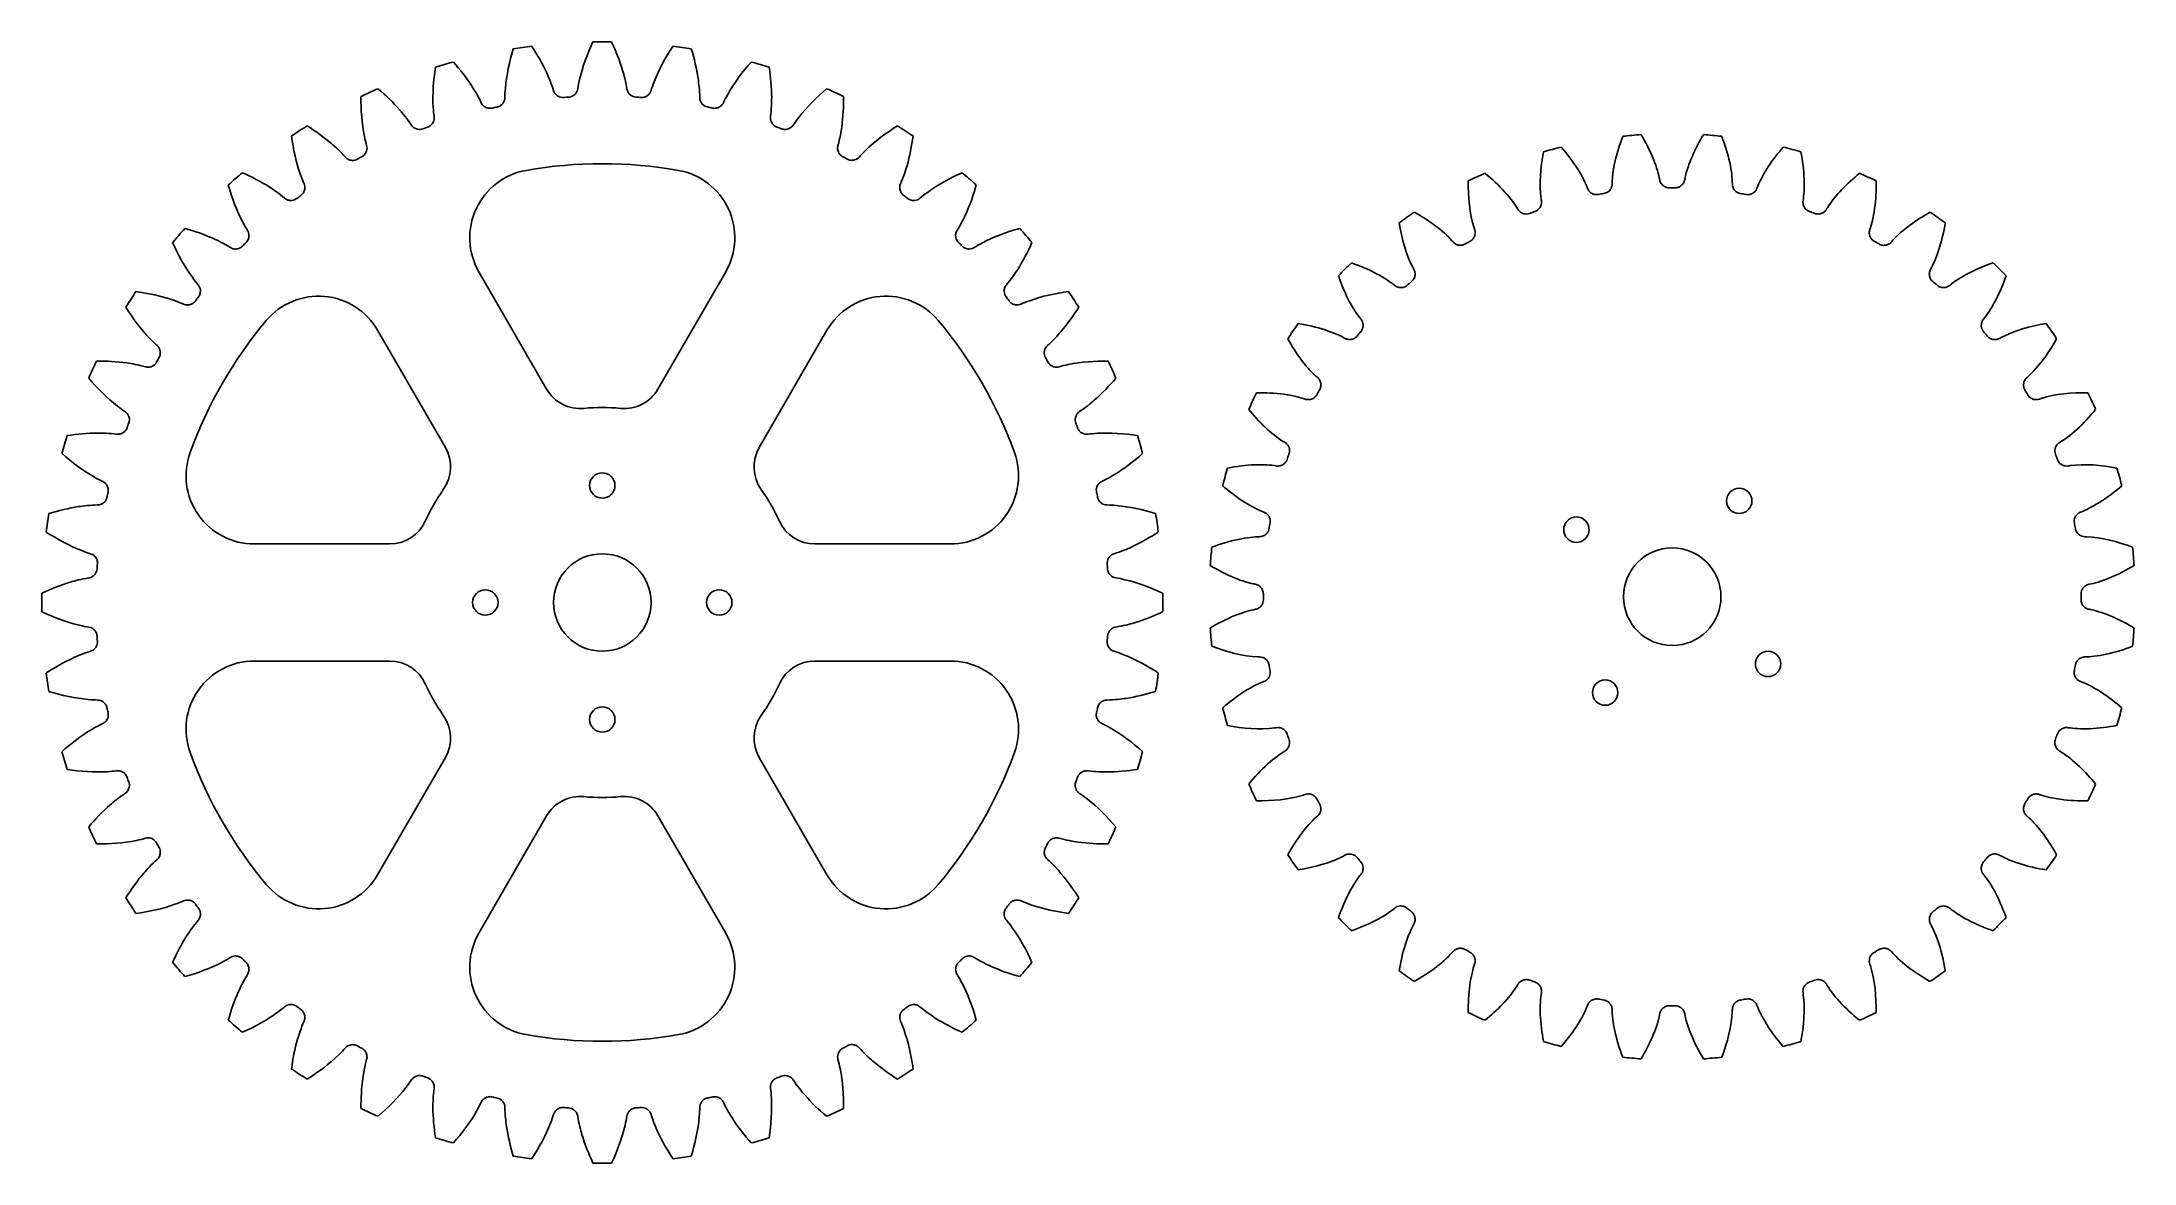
# Model space of a CAD drawing. Header units: millimetres. Extents: x -128 to 87, y 10 to 125.
import ezdxf

# ---------------------------------------------------------------- set-up
doc = ezdxf.new("R2010")
doc.units = ezdxf.units.MM
doc.layers.get('0').update_dxf_attribs({"linetype": 'CONTINUOUS'})

msp = doc.modelspace()

# ---------------------------------------------------------------- linework, layer by layer
for points in [[(-57.34, 100.92), (-64.29, 88.89, -0.293253), (-68.13, 86.91, 0.046946), (-71.87, 86.91, -0.293253), (-75.71, 88.89), (-82.66, 100.92, -0.520596), (-77.81, 111.32, -0.087443), (-62.19, 111.32, -0.520596)], [(-93.05, 94.92), (-86.1, 82.89, -0.293253), (-86.31, 78.58, 0.046946), (-88.18, 75.33, -0.293253), (-91.82, 73), (-105.71, 73, -0.520596), (-112.28, 82.39, -0.087443), (-104.47, 95.92, -0.520596)], [(-34.29, 73), (-48.18, 73, -0.293253), (-51.82, 75.33, 0.046946), (-53.69, 78.58, -0.293253), (-53.9, 82.89), (-46.95, 94.92, -0.520596), (-35.53, 95.92, -0.087443), (-27.72, 82.39, -0.520596)], [(-105.71, 61), (-91.82, 61, -0.293253), (-88.18, 58.67, 0.046946), (-86.31, 55.42, -0.293253), (-86.1, 51.11), (-93.05, 39.08, -0.520596), (-104.47, 38.08, -0.087443), (-112.28, 51.61, -0.520596)], [(-46.95, 39.08), (-53.9, 51.11, -0.293253), (-53.69, 55.42, 0.046946), (-51.82, 58.67, -0.293253), (-48.18, 61), (-34.29, 61, -0.520596), (-27.72, 51.61, -0.087443), (-35.53, 38.08, -0.520596)], [(-82.66, 33.08), (-75.71, 45.11, -0.293253), (-71.87, 47.09, 0.046946), (-68.13, 47.09, -0.293253), (-64.29, 45.11), (-57.34, 33.08, -0.520596), (-62.19, 22.68, -0.087443), (-77.81, 22.68, -0.520596)]]:
    msp.add_lwpolyline(points, format="xyb", close=True)
at = {"extrusion": (2.95823e-31, 1.67633e-30, -1)}
for centre, radius in [((70, 79), 1.3), ((70, 67), 5), ((82, 67), 1.3), ((58, 67), 1.3), ((70, 55), 1.3)]:
    msp.add_circle(centre, radius, dxfattribs=at)
for centre, radius in [((46.65, 77.42), 1.3), ((29.94, 74.47), 1.3), ((39.77, 67.59), 5), ((49.6, 60.7), 1.3), ((32.89, 57.76), 1.3)]:
    msp.add_circle(centre, radius)
for centre, radius, start, end in [((-70, 67), 57.5, 105.4079, 107.3193), ((-70, 67), 57.5, 97.2261, 99.1375), ((-70, 67), 57.5, 89.0443, 90.9557), ((-70, 67), 57.5, 80.8625, 82.7739), ((-70, 67), 57.5, 72.6807, 74.5921), ((-70, 67), 57.5, 113.5897, 115.5012), ((-70, 67), 51.95, 93.803, 94.3788), ((-70, 67), 51.95, 85.6212, 86.197), ((-70, 67), 57.5, 64.4988, 66.4103), ((-70, 67), 51.95, 101.9848, 102.5606), ((-70, 67), 51.95, 77.4394, 78.0152), ((-70, 67), 57.5, 121.7716, 123.683), ((-70, 67), 51.95, 110.1667, 110.7424), ((-70, 67), 51.95, 69.2576, 69.8333), ((-70, 67), 57.5, 56.317, 58.2284), ((39.77, 67.59), 47.5, 93.865, 96.135), ((39.77, 67.59), 47.5, 83.865, 86.135), ((-70, 67), 51.95, 118.3485, 118.9243), ((-70, 67), 51.95, 61.0757, 61.6515), ((39.77, 67.59), 47.5, 103.865, 106.135), ((39.77, 67.59), 47.5, 73.865, 76.135), ((-70, 67), 57.5, 129.9534, 131.8648), ((-70, 67), 57.5, 48.1352, 50.0466), ((39.77, 67.59), 47.5, 113.865, 116.135), ((39.77, 67.59), 41.95, 89.6024, 90.3976), ((39.77, 67.59), 47.5, 63.865, 66.135), ((-70, 67), 51.95, 126.5303, 127.1061), ((-70, 67), 51.95, 52.8939, 53.4697), ((39.77, 67.59), 41.95, 99.6024, 100.3976), ((39.77, 67.59), 41.95, 79.6024, 80.3976), ((-70, 67), 57.5, 138.1352, 140.0466), ((-70, 67), 57.5, 39.9534, 41.8648), ((39.77, 67.59), 47.5, 123.865, 126.135), ((39.77, 67.59), 41.95, 109.6024, 110.3976), ((39.77, 67.59), 41.95, 69.6024, 70.3976), ((39.77, 67.59), 47.5, 53.865, 56.135), ((-70, 67), 51.95, 134.7121, 135.2879), ((-70, 67), 51.95, 44.7121, 45.2879), ((39.77, 67.59), 41.95, 119.6024, 120.3976), ((39.77, 67.59), 41.95, 59.6024, 60.3976), ((39.77, 67.59), 47.5, 133.865, 136.135), ((39.77, 67.59), 47.5, 43.865, 46.135), ((-70, 67), 57.5, 146.317, 148.2284), ((-70, 67), 57.5, 31.7716, 33.683), ((39.77, 67.59), 41.95, 129.6024, 130.3976), ((39.77, 67.59), 41.95, 49.6024, 50.3976), ((-70, 67), 51.95, 142.8939, 143.4697), ((-70, 67), 51.95, 36.5303, 37.1061), ((39.77, 67.59), 47.5, 143.865, 146.135), ((39.77, 67.59), 41.95, 139.6024, 140.3976), ((39.77, 67.59), 41.95, 39.6024, 40.3976), ((39.77, 67.59), 47.5, 33.865, 36.135), ((-70, 67), 57.5, 154.4988, 156.4103), ((-70, 67), 51.95, 151.0757, 151.6515), ((-70, 67), 51.95, 28.3485, 28.9243), ((-70, 67), 57.5, 23.5897, 25.5012), ((39.77, 67.59), 47.5, 153.865, 156.135), ((39.77, 67.59), 41.95, 149.6024, 150.3976), ((39.77, 67.59), 41.95, 29.6024, 30.3976), ((39.77, 67.59), 47.5, 23.865, 26.135), ((-70, 67), 57.5, 162.6807, 164.5921), ((-70, 67), 51.95, 159.2576, 159.8333), ((-70, 67), 51.95, 20.1667, 20.7424), ((-70, 67), 57.5, 15.4079, 17.3193), ((39.77, 67.59), 41.95, 159.6024, 160.3976), ((39.77, 67.59), 41.95, 19.6024, 20.3976), ((39.77, 67.59), 47.5, 163.865, 166.135), ((39.77, 67.59), 47.5, 13.865, 16.135), ((-70, 67), 51.95, 167.4394, 168.0152), ((-70, 67), 51.95, 11.9848, 12.5606), ((-70, 67), 57.5, 170.8625, 172.7739), ((-70, 67), 57.5, 7.2261, 9.1375), ((39.77, 67.59), 41.95, 169.6024, 170.3976), ((39.77, 67.59), 41.95, 9.6024, 10.3976), ((-70, 67), 51.95, 175.6212, 176.197), ((-70, 67), 51.95, 3.803, 4.3788), ((39.77, 67.59), 47.5, 173.865, 176.135), ((39.77, 67.59), 47.5, 3.865, 6.135), ((-70, 67), 57.5, 179.0443, 180.9557), ((-70, 67), 57.5, -0.9557, 0.9557), ((39.77, 67.59), 41.95, 179.6024, 180.3976), ((39.77, 67.59), 41.95, -0.3976, 0.3976), ((-70, 67), 51.95, 183.803, 184.3788), ((-70, 67), 51.95, 355.6212, 356.197), ((39.77, 67.59), 47.5, 183.865, 186.135), ((39.77, 67.59), 47.5, 353.865, 356.135), ((39.77, 67.59), 41.95, 189.6024, 190.3976), ((39.77, 67.59), 41.95, 349.6024, 350.3976), ((-70, 67), 57.5, 187.2261, 189.1375), ((-70, 67), 57.5, 350.8625, 352.7739), ((-70, 67), 51.95, 191.9848, 192.5606), ((-70, 67), 51.95, 347.4394, 348.0152), ((39.77, 67.59), 47.5, 193.865, 196.135), ((39.77, 67.59), 47.5, 343.865, 346.135), ((-70, 67), 57.5, 195.4079, 197.3193), ((-70, 67), 57.5, 342.6807, 344.5921), ((39.77, 67.59), 41.95, 199.6024, 200.3976), ((39.77, 67.59), 41.95, 339.6024, 340.3976), ((-70, 67), 51.95, 200.1667, 200.7424), ((-70, 67), 51.95, 339.2576, 339.8333), ((39.77, 67.59), 47.5, 203.865, 206.135), ((39.77, 67.59), 47.5, 333.865, 336.135), ((39.77, 67.59), 41.95, 209.6024, 210.3976), ((39.77, 67.59), 41.95, 329.6024, 330.3976), ((-70, 67), 57.5, 203.5897, 205.5012), ((-70, 67), 57.5, 334.4988, 336.4103), ((-70, 67), 51.95, 208.3485, 208.9243), ((-70, 67), 51.95, 331.0757, 331.6515), ((39.77, 67.59), 47.5, 213.865, 216.135), ((39.77, 67.59), 41.95, 219.6024, 220.3976), ((39.77, 67.59), 41.95, 319.6024, 320.3976), ((39.77, 67.59), 47.5, 323.865, 326.135), ((-70, 67), 57.5, 211.7716, 213.683), ((-70, 67), 57.5, 326.317, 328.2284), ((-70, 67), 51.95, 216.5303, 217.1061), ((-70, 67), 51.95, 322.8939, 323.4697), ((39.77, 67.59), 47.5, 223.865, 226.135), ((39.77, 67.59), 41.95, 229.6024, 230.3976), ((39.77, 67.59), 41.95, 309.6024, 310.3976), ((39.77, 67.59), 47.5, 313.865, 316.135), ((-70, 67), 57.5, 219.9534, 221.8648), ((-70, 67), 51.95, 224.7121, 225.2879), ((-70, 67), 51.95, 314.7121, 315.2879), ((-70, 67), 57.5, 318.1352, 320.0466), ((39.77, 67.59), 41.95, 239.6024, 240.3976), ((39.77, 67.59), 41.95, 299.6024, 300.3976), ((39.77, 67.59), 47.5, 233.865, 236.135), ((39.77, 67.59), 41.95, 249.6024, 250.3976), ((39.77, 67.59), 41.95, 289.6024, 290.3976), ((39.77, 67.59), 47.5, 303.865, 306.135), ((39.77, 67.59), 41.95, 259.6024, 260.3976), ((39.77, 67.59), 41.95, 279.6024, 280.3976), ((-70, 67), 57.5, 228.1352, 230.0466), ((-70, 67), 51.95, 232.8939, 233.4697), ((-70, 67), 51.95, 306.5303, 307.1061), ((-70, 67), 57.5, 309.9534, 311.8648), ((39.77, 67.59), 47.5, 243.865, 246.135), ((39.77, 67.59), 41.95, 269.6024, 270.3976), ((39.77, 67.59), 47.5, 293.865, 296.135), ((-70, 67), 51.95, 241.0757, 241.6515), ((-70, 67), 51.95, 298.3485, 298.9243), ((39.77, 67.59), 47.5, 253.865, 256.135), ((39.77, 67.59), 47.5, 283.865, 286.135), ((39.77, 67.59), 47.5, 263.865, 266.135), ((39.77, 67.59), 47.5, 273.865, 276.135), ((-70, 67), 57.5, 236.317, 238.2284), ((-70, 67), 51.95, 249.2576, 249.8333), ((-70, 67), 51.95, 290.1667, 290.7424), ((-70, 67), 57.5, 301.7716, 303.683), ((-70, 67), 57.5, 244.4988, 246.4103), ((-70, 67), 51.95, 257.4394, 258.0152), ((-70, 67), 51.95, 265.6212, 266.197), ((-70, 67), 51.95, 273.803, 274.3788), ((-70, 67), 51.95, 281.9848, 282.5606), ((-70, 67), 57.5, 293.5897, 295.5012), ((-70, 67), 57.5, 252.6807, 254.5921), ((-70, 67), 57.5, 285.4079, 287.3193), ((-70, 67), 57.5, 260.8625, 262.7739), ((-70, 67), 57.5, 269.0443, 270.9557), ((-70, 67), 57.5, 277.2261, 279.1375)]:
    msp.add_arc(centre, radius, start, end)
for points, knots in [([(-82.42, 118.26), (-82.74, 118.94), (-83.12, 119.56), (-83.94, 120.82), (-84.59, 121.66), (-85.28, 122.43)], [-0.4531653, -0.4531653, -0.4531653, -0.4531653, -0.3095869, -0.3095869, 0, 0, 0, 0]), ([(-79.13, 123.77), (-79.52, 122.47), (-79.83, 121.08), (-79.98, 119.38), (-79.99, 119.06), (-80, 118.79)], [-0.11638461, -0.11638461, -0.11638461, -0.11638461, -0.05468296, -0.05468296, -0.03755625, -0.03755625, -0.03755625, -0.03755625]), ([(-75, 119.5), (-75.22, 120.22), (-75.5, 120.89), (-76.14, 122.26), (-76.67, 123.18), (-77.23, 124.04)], [-0.4531653, -0.4531653, -0.4531653, -0.4531653, -0.3095869, -0.3095869, 0, 0, 0, 0]), ([(-70.96, 124.49), (-71.53, 123.27), (-72.03, 121.93), (-72.42, 120.26), (-72.48, 119.95), (-72.52, 119.68)], [-0.11638461, -0.11638461, -0.11638461, -0.11638461, -0.05468296, -0.05468296, -0.03755625, -0.03755625, -0.03755625, -0.03755625]), ([(-67.48, 119.68), (-67.59, 120.42), (-67.78, 121.12), (-68.21, 122.57), (-68.6, 123.56), (-69.04, 124.49)], [-0.4531653, -0.4531653, -0.4531653, -0.4531653, -0.3095869, -0.3095869, 0, 0, 0, 0]), ([(-62.77, 124.04), (-63.51, 122.91), (-64.19, 121.66), (-64.82, 120.06), (-64.92, 119.76), (-65, 119.5)], [-0.11638461, -0.11638461, -0.11638461, -0.11638461, -0.05468296, -0.05468296, -0.03755625, -0.03755625, -0.03755625, -0.03755625]), ([(-60, 118.79), (-60.01, 119.53), (-60.1, 120.25), (-60.32, 121.75), (-60.57, 122.78), (-60.87, 123.77)], [-0.4531653, -0.4531653, -0.4531653, -0.4531653, -0.3095869, -0.3095869, 0, 0, 0, 0]), ([(-54.72, 122.43), (-55.62, 121.42), (-56.47, 120.28), (-57.32, 118.79), (-57.46, 118.5), (-57.58, 118.26)], [-0.11638461, -0.11638461, -0.11638461, -0.11638461, -0.05468296, -0.05468296, -0.03755625, -0.03755625, -0.03755625, -0.03755625]), ([(-87.12, 121.89), (-87.32, 120.55), (-87.43, 119.13), (-87.33, 117.42), (-87.3, 117.1), (-87.26, 116.84)], [-0.11638461, -0.11638461, -0.11638461, -0.11638461, -0.05468296, -0.05468296, -0.03755625, -0.03755625, -0.03755625, -0.03755625]), ([(-52.74, 116.84), (-52.64, 117.58), (-52.62, 118.3), (-52.63, 119.81), (-52.73, 120.87), (-52.88, 121.89)], [-0.4531653, -0.4531653, -0.4531653, -0.4531653, -0.3095869, -0.3095869, 0, 0, 0, 0]), ([(-94.76, 118.9), (-94.77, 117.54), (-94.67, 116.12), (-94.33, 114.44), (-94.25, 114.13), (-94.18, 113.87)], [-0.11638461, -0.11638461, -0.11638461, -0.11638461, -0.05468296, -0.05468296, -0.03755625, -0.03755625, -0.03755625, -0.03755625]), ([(-89.59, 115.97), (-90, 116.6), (-90.46, 117.15), (-91.46, 118.29), (-92.22, 119.03), (-93.01, 119.69)], [-0.4531653, -0.4531653, -0.4531653, -0.4531653, -0.3095869, -0.3095869, 0, 0, 0, 0]), ([(-81.3, 117.71), (-81.39, 117.69), (-81.49, 117.68), (-81.68, 117.69), (-81.77, 117.71), (-81.98, 117.79), (-82.1, 117.86), (-82.29, 118.03), (-82.37, 118.14), (-82.42, 118.26)], [-0.1355389, -0.1355389, -0.1355389, -0.1355389, -0.1068339, -0.1068339, -0.0781289, -0.0781289, -0.0390644, -0.0390644, 0, 0, 0, 0]), ([(-80, 118.79), (-80, 118.69), (-80.01, 118.59), (-80.07, 118.41), (-80.11, 118.32), (-80.23, 118.14), (-80.32, 118.04), (-80.54, 117.9), (-80.66, 117.84), (-80.79, 117.82)], [-0.1355389, -0.1355389, -0.1355389, -0.1355389, -0.1068339, -0.1068339, -0.0781289, -0.0781289, -0.0390644, -0.0390644, 0, 0, 0, 0]), ([(-73.97, 118.8), (-74.06, 118.79), (-74.16, 118.8), (-74.34, 118.84), (-74.44, 118.87), (-74.63, 118.98), (-74.73, 119.06), (-74.9, 119.26), (-74.96, 119.38), (-75, 119.5)], [-0.1355389, -0.1355389, -0.1355389, -0.1355389, -0.1068339, -0.1068339, -0.0781289, -0.0781289, -0.0390644, -0.0390644, 0, 0, 0, 0]), ([(-72.52, 119.68), (-72.54, 119.59), (-72.57, 119.49), (-72.65, 119.32), (-72.7, 119.24), (-72.85, 119.07), (-72.95, 118.99), (-73.19, 118.88), (-73.32, 118.84), (-73.45, 118.83)], [-0.1355389, -0.1355389, -0.1355389, -0.1355389, -0.1068339, -0.1068339, -0.0781289, -0.0781289, -0.0390644, -0.0390644, 0, 0, 0, 0]), ([(-66.55, 118.83), (-66.65, 118.84), (-66.74, 118.86), (-66.92, 118.93), (-67.01, 118.97), (-67.19, 119.11), (-67.28, 119.21), (-67.41, 119.43), (-67.46, 119.55), (-67.48, 119.68)], [-0.1355389, -0.1355389, -0.1355389, -0.1355389, -0.1068339, -0.1068339, -0.0781289, -0.0781289, -0.0390644, -0.0390644, 0, 0, 0, 0]), ([(-65, 119.5), (-65.03, 119.41), (-65.07, 119.33), (-65.17, 119.17), (-65.24, 119.09), (-65.41, 118.95), (-65.53, 118.88), (-65.77, 118.8), (-65.9, 118.79), (-66.03, 118.8)], [-0.1355389, -0.1355389, -0.1355389, -0.1355389, -0.1068339, -0.1068339, -0.0781289, -0.0781289, -0.0390644, -0.0390644, 0, 0, 0, 0]), ([(-59.21, 117.82), (-59.31, 117.84), (-59.4, 117.87), (-59.56, 117.96), (-59.64, 118.02), (-59.8, 118.18), (-59.88, 118.29), (-59.98, 118.53), (-60, 118.66), (-60, 118.79)], [-0.1355389, -0.1355389, -0.1355389, -0.1355389, -0.1068339, -0.1068339, -0.0781289, -0.0781289, -0.0390644, -0.0390644, 0, 0, 0, 0]), ([(-57.58, 118.26), (-57.62, 118.17), (-57.67, 118.09), (-57.8, 117.95), (-57.87, 117.89), (-58.06, 117.77), (-58.19, 117.72), (-58.44, 117.67), (-58.58, 117.68), (-58.7, 117.71)], [-0.1355389, -0.1355389, -0.1355389, -0.1355389, -0.1068339, -0.1068339, -0.0781289, -0.0781289, -0.0390644, -0.0390644, 0, 0, 0, 0]), ([(-46.99, 119.69), (-48.02, 118.82), (-49.03, 117.81), (-50.08, 116.46), (-50.26, 116.19), (-50.41, 115.97)], [-0.11638461, -0.11638461, -0.11638461, -0.11638461, -0.05468296, -0.05468296, -0.03755625, -0.03755625, -0.03755625, -0.03755625]), ([(-45.82, 113.87), (-45.62, 114.59), (-45.5, 115.31), (-45.29, 116.81), (-45.24, 117.87), (-45.24, 118.9)], [-0.4531653, -0.4531653, -0.4531653, -0.4531653, -0.3095869, -0.3095869, 0, 0, 0, 0]), ([(-88.4, 115.58), (-88.49, 115.55), (-88.58, 115.53), (-88.77, 115.51), (-88.87, 115.52), (-89.09, 115.57), (-89.21, 115.62), (-89.43, 115.77), (-89.52, 115.86), (-89.59, 115.97)], [-0.1355389, -0.1355389, -0.1355389, -0.1355389, -0.1068339, -0.1068339, -0.0781289, -0.0781289, -0.0390644, -0.0390644, 0, 0, 0, 0]), ([(-87.26, 116.84), (-87.25, 116.74), (-87.25, 116.64), (-87.28, 116.46), (-87.31, 116.36), (-87.41, 116.16), (-87.48, 116.05), (-87.68, 115.88), (-87.79, 115.81), (-87.91, 115.76)], [-0.1355389, -0.1355389, -0.1355389, -0.1355389, -0.1068339, -0.1068339, -0.0781289, -0.0781289, -0.0390644, -0.0390644, 0, 0, 0, 0]), ([(-52.09, 115.76), (-52.18, 115.8), (-52.26, 115.84), (-52.42, 115.96), (-52.49, 116.02), (-52.62, 116.21), (-52.68, 116.32), (-52.75, 116.58), (-52.75, 116.71), (-52.74, 116.84)], [-0.1355389, -0.1355389, -0.1355389, -0.1355389, -0.1068339, -0.1068339, -0.0781289, -0.0781289, -0.0390644, -0.0390644, 0, 0, 0, 0]), ([(-50.41, 115.97), (-50.46, 115.89), (-50.53, 115.82), (-50.67, 115.69), (-50.75, 115.64), (-50.96, 115.55), (-51.09, 115.52), (-51.35, 115.51), (-51.48, 115.54), (-51.6, 115.58)], [-0.1355389, -0.1355389, -0.1355389, -0.1355389, -0.1068339, -0.1068339, -0.0781289, -0.0781289, -0.0390644, -0.0390644, 0, 0, 0, 0]), ([(-101.89, 114.85), (-101.71, 113.51), (-101.41, 112.11), (-100.83, 110.5), (-100.71, 110.2), (-100.6, 109.95)], [-0.11638461, -0.11638461, -0.11638461, -0.11638461, -0.05468296, -0.05468296, -0.03755625, -0.03755625, -0.03755625, -0.03755625]), ([(-96.36, 112.68), (-96.85, 113.24), (-97.39, 113.73), (-98.54, 114.71), (-99.4, 115.33), (-100.28, 115.88)], [-0.4531653, -0.4531653, -0.4531653, -0.4531653, -0.3095869, -0.3095869, 0, 0, 0, 0]), ([(-94.18, 113.87), (-94.15, 113.78), (-94.14, 113.68), (-94.14, 113.49), (-94.16, 113.4), (-94.22, 113.18), (-94.29, 113.07), (-94.45, 112.86), (-94.55, 112.78), (-94.67, 112.72)], [-0.1355389, -0.1355389, -0.1355389, -0.1355389, -0.1068339, -0.1068339, -0.0781289, -0.0781289, -0.0390644, -0.0390644, 0, 0, 0, 0]), ([(-45.33, 112.72), (-45.42, 112.76), (-45.49, 112.82), (-45.63, 112.96), (-45.69, 113.03), (-45.8, 113.23), (-45.84, 113.36), (-45.87, 113.62), (-45.86, 113.75), (-45.82, 113.87)], [-0.1355389, -0.1355389, -0.1355389, -0.1355389, -0.1068339, -0.1068339, -0.0781289, -0.0781289, -0.0390644, -0.0390644, 0, 0, 0, 0]), ([(-39.72, 115.88), (-40.87, 115.16), (-42.01, 114.31), (-43.24, 113.12), (-43.46, 112.88), (-43.64, 112.68)], [-0.11638461, -0.11638461, -0.11638461, -0.11638461, -0.05468296, -0.05468296, -0.03755625, -0.03755625, -0.03755625, -0.03755625]), ([(-39.4, 109.95), (-39.09, 110.64), (-38.87, 111.33), (-38.45, 112.78), (-38.25, 113.82), (-38.11, 114.85)], [-0.4531653, -0.4531653, -0.4531653, -0.4531653, -0.3095869, -0.3095869, 0, 0, 0, 0]), ([(33.61, 109.92), (33.61, 109.98), (33.61, 110.04), (33.65, 111.6), (34.13, 113.33), (34.69, 114.81)], [0.0500176, 0.0500176, 0.0500176, 0.0500176, 0.0677732, 0.0677732, 0.5164027, 0.5164027, 0.5164027, 0.5164027]), ([(36.57, 114.98), (37.05, 114.18), (37.49, 113.33), (38.19, 111.62), (38.39, 110.88), (38.49, 110.35)], [0, 0, 0, 0, 0.2790703, 0.2790703, 0.5521603, 0.5521603, 0.5521603, 0.5521603]), ([(41.05, 110.35), (41.06, 110.41), (41.07, 110.47), (41.39, 111.99), (42.15, 113.61), (42.97, 114.98)], [0.0500176, 0.0500176, 0.0500176, 0.0500176, 0.0677732, 0.0677732, 0.5164027, 0.5164027, 0.5164027, 0.5164027]), ([(44.85, 114.81), (45.18, 113.94), (45.47, 113.03), (45.86, 111.22), (45.93, 110.46), (45.94, 109.92)], [0, 0, 0, 0, 0.2790703, 0.2790703, 0.5521603, 0.5521603, 0.5521603, 0.5521603]), ([(-95.13, 112.47), (-95.21, 112.42), (-95.3, 112.39), (-95.49, 112.35), (-95.58, 112.34), (-95.81, 112.36), (-95.93, 112.39), (-96.17, 112.5), (-96.27, 112.58), (-96.36, 112.68)], [-0.1355389, -0.1355389, -0.1355389, -0.1355389, -0.1068339, -0.1068339, -0.0781289, -0.0781289, -0.0390644, -0.0390644, 0, 0, 0, 0]), ([(-43.64, 112.68), (-43.7, 112.61), (-43.78, 112.55), (-43.94, 112.45), (-44.03, 112.41), (-44.25, 112.35), (-44.38, 112.34), (-44.64, 112.37), (-44.76, 112.41), (-44.87, 112.47)], [-0.1355389, -0.1355389, -0.1355389, -0.1355389, -0.1068339, -0.1068339, -0.0781289, -0.0781289, -0.0390644, -0.0390644, 0, 0, 0, 0]), ([(26.35, 108.21), (26.34, 108.27), (26.33, 108.33), (26.1, 109.86), (26.27, 111.65), (26.57, 113.21)], [0.0500176, 0.0500176, 0.0500176, 0.0500176, 0.0677732, 0.0677732, 0.5164027, 0.5164027, 0.5164027, 0.5164027]), ([(28.39, 113.7), (29, 113), (29.58, 112.24), (30.56, 110.67), (30.9, 109.98), (31.08, 109.48)], [0, 0, 0, 0, 0.2790703, 0.2790703, 0.5521603, 0.5521603, 0.5521603, 0.5521603]), ([(48.46, 109.48), (48.48, 109.53), (48.5, 109.59), (49.07, 111.03), (50.11, 112.5), (51.15, 113.7)], [0.0500176, 0.0500176, 0.0500176, 0.0500176, 0.0677732, 0.0677732, 0.5164027, 0.5164027, 0.5164027, 0.5164027]), ([(52.97, 113.21), (53.15, 112.3), (53.27, 111.35), (53.34, 109.51), (53.28, 108.74), (53.19, 108.21)], [0, 0, 0, 0, 0.2790703, 0.2790703, 0.5521603, 0.5521603, 0.5521603, 0.5521603]), ([(-108.37, 109.82), (-108, 108.52), (-107.51, 107.18), (-106.71, 105.67), (-106.55, 105.39), (-106.41, 105.16)], [-0.11638461, -0.11638461, -0.11638461, -0.11638461, -0.05468296, -0.05468296, -0.03755625, -0.03755625, -0.03755625, -0.03755625]), ([(-102.59, 108.47), (-103.16, 108.95), (-103.76, 109.36), (-105.04, 110.17), (-105.98, 110.66), (-106.92, 111.08)], [-0.4531653, -0.4531653, -0.4531653, -0.4531653, -0.3095869, -0.3095869, 0, 0, 0, 0]), ([(-100.6, 109.95), (-100.57, 109.87), (-100.54, 109.77), (-100.51, 109.58), (-100.52, 109.49), (-100.55, 109.26), (-100.59, 109.14), (-100.73, 108.92), (-100.82, 108.82), (-100.92, 108.74)], [-0.1355389, -0.1355389, -0.1355389, -0.1355389, -0.1068339, -0.1068339, -0.0781289, -0.0781289, -0.0390644, -0.0390644, 0, 0, 0, 0]), ([(-39.08, 108.74), (-39.15, 108.8), (-39.22, 108.87), (-39.34, 109.02), (-39.38, 109.11), (-39.46, 109.32), (-39.49, 109.45), (-39.48, 109.71), (-39.45, 109.83), (-39.4, 109.95)], [-0.1355389, -0.1355389, -0.1355389, -0.1355389, -0.1068339, -0.1068339, -0.0781289, -0.0781289, -0.0390644, -0.0390644, 0, 0, 0, 0]), ([(-33.08, 111.08), (-34.31, 110.53), (-35.56, 109.85), (-36.95, 108.84), (-37.2, 108.64), (-37.41, 108.47)], [-0.11638461, -0.11638461, -0.11638461, -0.11638461, -0.05468296, -0.05468296, -0.03755625, -0.03755625, -0.03755625, -0.03755625]), ([(-33.59, 105.16), (-33.2, 105.8), (-32.88, 106.45), (-32.26, 107.83), (-31.91, 108.83), (-31.63, 109.82)], [-0.4531653, -0.4531653, -0.4531653, -0.4531653, -0.3095869, -0.3095869, 0, 0, 0, 0]), ([(19.5, 105.26), (19.48, 105.32), (19.46, 105.37), (18.97, 106.85), (18.82, 108.64), (18.85, 110.23)], [0.0500176, 0.0500176, 0.0500176, 0.0500176, 0.0677732, 0.0677732, 0.5164027, 0.5164027, 0.5164027, 0.5164027]), ([(20.55, 111.02), (21.28, 110.44), (21.98, 109.79), (23.22, 108.42), (23.67, 107.79), (23.94, 107.33)], [0, 0, 0, 0, 0.2790703, 0.2790703, 0.5521603, 0.5521603, 0.5521603, 0.5521603]), ([(32.77, 108.95), (32.9, 108.97), (33.02, 109.02), (33.25, 109.15), (33.34, 109.24), (33.48, 109.43), (33.52, 109.52), (33.59, 109.72), (33.61, 109.82), (33.61, 109.92)], [0, 0, 0, 0, 0.0390644, 0.0390644, 0.0781289, 0.0781289, 0.1088917, 0.1088917, 0.1396545, 0.1396545, 0.1396545, 0.1396545]), ([(38.49, 110.35), (38.51, 110.22), (38.56, 110.1), (38.7, 109.88), (38.8, 109.79), (38.99, 109.65), (39.08, 109.61), (39.28, 109.55), (39.38, 109.53), (39.48, 109.53)], [0, 0, 0, 0, 0.0390644, 0.0390644, 0.0781289, 0.0781289, 0.1088917, 0.1088917, 0.1396545, 0.1396545, 0.1396545, 0.1396545]), ([(40.06, 109.53), (40.19, 109.53), (40.32, 109.56), (40.56, 109.65), (40.67, 109.73), (40.84, 109.89), (40.9, 109.97), (41, 110.15), (41.03, 110.25), (41.05, 110.35)], [0, 0, 0, 0, 0.0390644, 0.0390644, 0.0781289, 0.0781289, 0.1088917, 0.1088917, 0.1396545, 0.1396545, 0.1396545, 0.1396545]), ([(45.94, 109.92), (45.94, 109.79), (45.96, 109.66), (46.06, 109.42), (46.14, 109.31), (46.3, 109.15), (46.39, 109.09), (46.57, 109), (46.67, 108.96), (46.77, 108.95)], [0, 0, 0, 0, 0.0390644, 0.0390644, 0.0781289, 0.0781289, 0.1088917, 0.1088917, 0.1396545, 0.1396545, 0.1396545, 0.1396545]), ([(55.6, 107.33), (55.63, 107.38), (55.66, 107.43), (56.48, 108.76), (57.75, 110.02), (58.99, 111.02)], [0.0500176, 0.0500176, 0.0500176, 0.0500176, 0.0677732, 0.0677732, 0.5164027, 0.5164027, 0.5164027, 0.5164027]), ([(60.69, 110.23), (60.71, 109.3), (60.67, 108.34), (60.41, 106.51), (60.22, 105.77), (60.04, 105.26)], [0, 0, 0, 0, 0.2790703, 0.2790703, 0.5521603, 0.5521603, 0.5521603, 0.5521603]), ([(-101.34, 108.43), (-101.42, 108.37), (-101.5, 108.33), (-101.68, 108.26), (-101.77, 108.24), (-102, 108.22), (-102.13, 108.24), (-102.38, 108.32), (-102.49, 108.38), (-102.59, 108.47)], [-0.1355389, -0.1355389, -0.1355389, -0.1355389, -0.1068339, -0.1068339, -0.0781289, -0.0781289, -0.0390644, -0.0390644, 0, 0, 0, 0]), ([(-37.41, 108.47), (-37.48, 108.4), (-37.56, 108.35), (-37.74, 108.28), (-37.83, 108.25), (-38.05, 108.22), (-38.19, 108.23), (-38.44, 108.29), (-38.56, 108.35), (-38.66, 108.43)], [-0.1355389, -0.1355389, -0.1355389, -0.1355389, -0.1068339, -0.1068339, -0.0781289, -0.0781289, -0.0390644, -0.0390644, 0, 0, 0, 0]), ([(23.94, 107.33), (24.01, 107.22), (24.09, 107.12), (24.3, 106.97), (24.42, 106.91), (24.65, 106.85), (24.75, 106.84), (24.95, 106.85), (25.05, 106.87), (25.15, 106.9)], [0, 0, 0, 0, 0.0390644, 0.0390644, 0.0781289, 0.0781289, 0.1088917, 0.1088917, 0.1396545, 0.1396545, 0.1396545, 0.1396545]), ([(25.7, 107.1), (25.82, 107.15), (25.93, 107.21), (26.13, 107.39), (26.21, 107.49), (26.31, 107.7), (26.34, 107.8), (26.37, 108), (26.37, 108.11), (26.35, 108.21)], [0, 0, 0, 0, 0.0390644, 0.0390644, 0.0781289, 0.0781289, 0.1088917, 0.1088917, 0.1396545, 0.1396545, 0.1396545, 0.1396545]), ([(31.08, 109.48), (31.13, 109.36), (31.2, 109.24), (31.38, 109.05), (31.48, 108.98), (31.69, 108.88), (31.79, 108.85), (32, 108.82), (32.1, 108.83), (32.2, 108.85)], [0, 0, 0, 0, 0.0390644, 0.0390644, 0.0781289, 0.0781289, 0.1088917, 0.1088917, 0.1396545, 0.1396545, 0.1396545, 0.1396545]), ([(47.34, 108.85), (47.47, 108.82), (47.6, 108.82), (47.86, 108.88), (47.98, 108.93), (48.17, 109.06), (48.24, 109.13), (48.37, 109.29), (48.42, 109.38), (48.46, 109.48)], [0, 0, 0, 0, 0.0390644, 0.0390644, 0.0781289, 0.0781289, 0.1088917, 0.1088917, 0.1396545, 0.1396545, 0.1396545, 0.1396545]), ([(53.19, 108.21), (53.17, 108.08), (53.18, 107.95), (53.23, 107.7), (53.29, 107.58), (53.42, 107.39), (53.49, 107.31), (53.66, 107.19), (53.75, 107.14), (53.84, 107.1)], [0, 0, 0, 0, 0.0390644, 0.0390644, 0.0781289, 0.0781289, 0.1088917, 0.1088917, 0.1396545, 0.1396545, 0.1396545, 0.1396545]), ([(54.39, 106.9), (54.51, 106.86), (54.64, 106.84), (54.9, 106.85), (55.03, 106.88), (55.24, 106.97), (55.33, 107.03), (55.48, 107.16), (55.55, 107.24), (55.6, 107.33)], [0, 0, 0, 0, 0.0390644, 0.0390644, 0.0781289, 0.0781289, 0.1088917, 0.1088917, 0.1396545, 0.1396545, 0.1396545, 0.1396545]), ([(-108.16, 103.41), (-108.8, 103.8), (-109.45, 104.12), (-110.83, 104.74), (-111.83, 105.09), (-112.82, 105.37)], [-0.4531653, -0.4531653, -0.4531653, -0.4531653, -0.3095869, -0.3095869, 0, 0, 0, 0]), ([(-27.18, 105.37), (-28.48, 105), (-29.82, 104.51), (-31.33, 103.71), (-31.61, 103.55), (-31.84, 103.41)], [-0.11638461, -0.11638461, -0.11638461, -0.11638461, -0.05468296, -0.05468296, -0.03755625, -0.03755625, -0.03755625, -0.03755625]), ([(13.26, 101.17), (13.23, 101.22), (13.21, 101.27), (12.47, 102.64), (12.01, 104.38), (11.76, 105.95)], [0.0500176, 0.0500176, 0.0500176, 0.0500176, 0.0677732, 0.0677732, 0.5164027, 0.5164027, 0.5164027, 0.5164027]), ([(13.3, 107.03), (14.12, 106.58), (14.92, 106.06), (16.38, 104.93), (16.93, 104.39), (17.28, 103.98)], [0, 0, 0, 0, 0.2790703, 0.2790703, 0.5521603, 0.5521603, 0.5521603, 0.5521603]), ([(19.05, 104.06), (19.16, 104.12), (19.26, 104.21), (19.42, 104.41), (19.48, 104.53), (19.55, 104.76), (19.56, 104.86), (19.55, 105.06), (19.53, 105.16), (19.5, 105.26)], [0, 0, 0, 0, 0.0390644, 0.0390644, 0.0781289, 0.0781289, 0.1088917, 0.1088917, 0.1396545, 0.1396545, 0.1396545, 0.1396545]), ([(60.04, 105.26), (60, 105.14), (59.98, 105.01), (59.99, 104.75), (60.03, 104.62), (60.13, 104.41), (60.18, 104.32), (60.32, 104.17), (60.4, 104.11), (60.49, 104.06)], [0, 0, 0, 0, 0.0390644, 0.0390644, 0.0781289, 0.0781289, 0.1088917, 0.1088917, 0.1396545, 0.1396545, 0.1396545, 0.1396545]), ([(62.26, 103.98), (62.3, 104.03), (62.34, 104.07), (63.37, 105.23), (64.85, 106.25), (66.24, 107.03)], [0.0500176, 0.0500176, 0.0500176, 0.0500176, 0.0677732, 0.0677732, 0.5164027, 0.5164027, 0.5164027, 0.5164027]), ([(67.78, 105.95), (67.64, 105.03), (67.42, 104.09), (66.86, 102.34), (66.54, 101.63), (66.28, 101.17)], [0, 0, 0, 0, 0.2790703, 0.2790703, 0.5521603, 0.5521603, 0.5521603, 0.5521603]), ([(-114.08, 103.92), (-113.53, 102.69), (-112.85, 101.44), (-111.84, 100.05), (-111.64, 99.8), (-111.47, 99.59)], [-0.11638461, -0.11638461, -0.11638461, -0.11638461, -0.05468296, -0.05468296, -0.03755625, -0.03755625, -0.03755625, -0.03755625]), ([(-106.92, 103.55), (-106.99, 103.48), (-107.06, 103.42), (-107.23, 103.33), (-107.32, 103.3), (-107.54, 103.25), (-107.67, 103.24), (-107.93, 103.29), (-108.05, 103.34), (-108.16, 103.41)], [-0.1355389, -0.1355389, -0.1355389, -0.1355389, -0.1068339, -0.1068339, -0.0781289, -0.0781289, -0.0390644, -0.0390644, 0, 0, 0, 0]), ([(-106.41, 105.16), (-106.35, 105.08), (-106.32, 104.99), (-106.26, 104.81), (-106.25, 104.71), (-106.25, 104.49), (-106.28, 104.36), (-106.38, 104.12), (-106.46, 104.01), (-106.55, 103.92)], [-0.1355389, -0.1355389, -0.1355389, -0.1355389, -0.1068339, -0.1068339, -0.0781289, -0.0781289, -0.0390644, -0.0390644, 0, 0, 0, 0]), ([(-33.45, 103.92), (-33.52, 103.99), (-33.58, 104.06), (-33.67, 104.23), (-33.7, 104.32), (-33.75, 104.54), (-33.76, 104.67), (-33.71, 104.93), (-33.66, 105.05), (-33.59, 105.16)], [-0.1355389, -0.1355389, -0.1355389, -0.1355389, -0.1068339, -0.1068339, -0.0781289, -0.0781289, -0.0390644, -0.0390644, 0, 0, 0, 0]), ([(-31.84, 103.41), (-31.92, 103.35), (-32.01, 103.32), (-32.19, 103.26), (-32.29, 103.25), (-32.51, 103.25), (-32.64, 103.28), (-32.88, 103.38), (-32.99, 103.46), (-33.08, 103.55)], [-0.1355389, -0.1355389, -0.1355389, -0.1355389, -0.1068339, -0.1068339, -0.0781289, -0.0781289, -0.0390644, -0.0390644, 0, 0, 0, 0]), ([(-28.53, 99.59), (-28.05, 100.16), (-27.64, 100.76), (-26.83, 102.04), (-26.34, 102.98), (-25.92, 103.92)], [-0.4531653, -0.4531653, -0.4531653, -0.4531653, -0.3095869, -0.3095869, 0, 0, 0, 0]), ([(17.28, 103.98), (17.36, 103.88), (17.47, 103.8), (17.7, 103.68), (17.83, 103.64), (18.06, 103.63), (18.16, 103.63), (18.36, 103.68), (18.46, 103.72), (18.54, 103.77)], [0, 0, 0, 0, 0.0390644, 0.0390644, 0.0781289, 0.0781289, 0.1088917, 0.1088917, 0.1396545, 0.1396545, 0.1396545, 0.1396545]), ([(61, 103.77), (61.11, 103.7), (61.23, 103.66), (61.49, 103.62), (61.62, 103.63), (61.85, 103.69), (61.94, 103.73), (62.12, 103.83), (62.2, 103.9), (62.26, 103.98)], [0, 0, 0, 0, 0.0390644, 0.0390644, 0.0781289, 0.0781289, 0.1088917, 0.1088917, 0.1396545, 0.1396545, 0.1396545, 0.1396545]), ([(6.86, 101.83), (7.73, 101.53), (8.62, 101.16), (10.25, 100.3), (10.89, 99.86), (11.3, 99.52)], [0, 0, 0, 0, 0.2790703, 0.2790703, 0.5521603, 0.5521603, 0.5521603, 0.5521603]), ([(13.03, 99.91), (13.13, 99.99), (13.21, 100.09), (13.34, 100.32), (13.37, 100.45), (13.4, 100.68), (13.39, 100.78), (13.35, 100.98), (13.31, 101.08), (13.26, 101.17)], [0, 0, 0, 0, 0.0390644, 0.0390644, 0.0781289, 0.0781289, 0.1088917, 0.1088917, 0.1396545, 0.1396545, 0.1396545, 0.1396545]), ([(66.28, 101.17), (66.21, 101.05), (66.17, 100.93), (66.14, 100.67), (66.15, 100.54), (66.21, 100.32), (66.25, 100.22), (66.36, 100.05), (66.43, 99.97), (66.51, 99.91)], [0, 0, 0, 0, 0.0390644, 0.0390644, 0.0781289, 0.0781289, 0.1088917, 0.1088917, 0.1396545, 0.1396545, 0.1396545, 0.1396545]), ([(68.24, 99.52), (68.29, 99.56), (68.33, 99.6), (69.55, 100.56), (71.18, 101.31), (72.69, 101.83)], [0.0500176, 0.0500176, 0.0500176, 0.0500176, 0.0677732, 0.0677732, 0.5164027, 0.5164027, 0.5164027, 0.5164027]), ([(-112.95, 97.6), (-113.64, 97.91), (-114.33, 98.13), (-115.78, 98.55), (-116.82, 98.75), (-117.85, 98.89)], [-0.4531653, -0.4531653, -0.4531653, -0.4531653, -0.3095869, -0.3095869, 0, 0, 0, 0]), ([(-111.47, 99.59), (-111.4, 99.52), (-111.35, 99.44), (-111.28, 99.26), (-111.25, 99.17), (-111.22, 98.95), (-111.23, 98.81), (-111.29, 98.56), (-111.35, 98.44), (-111.43, 98.34)], [-0.1355389, -0.1355389, -0.1355389, -0.1355389, -0.1068339, -0.1068339, -0.0781289, -0.0781289, -0.0390644, -0.0390644, 0, 0, 0, 0]), ([(-28.57, 98.34), (-28.63, 98.42), (-28.67, 98.5), (-28.74, 98.68), (-28.76, 98.77), (-28.78, 99), (-28.76, 99.13), (-28.68, 99.38), (-28.62, 99.49), (-28.53, 99.59)], [-0.1355389, -0.1355389, -0.1355389, -0.1355389, -0.1068339, -0.1068339, -0.0781289, -0.0781289, -0.0390644, -0.0390644, 0, 0, 0, 0]), ([(-22.15, 98.89), (-23.49, 98.71), (-24.89, 98.41), (-26.5, 97.83), (-26.8, 97.71), (-27.05, 97.6)], [-0.11638461, -0.11638461, -0.11638461, -0.11638461, -0.05468296, -0.05468296, -0.03755625, -0.03755625, -0.03755625, -0.03755625]), ([(7.83, 96.06), (7.8, 96.1), (7.76, 96.15), (6.79, 97.37), (6.04, 99), (5.52, 100.5)], [0.0500176, 0.0500176, 0.0500176, 0.0500176, 0.0677732, 0.0677732, 0.5164027, 0.5164027, 0.5164027, 0.5164027]), ([(11.3, 99.52), (11.4, 99.44), (11.52, 99.38), (11.77, 99.3), (11.9, 99.29), (12.13, 99.31), (12.23, 99.33), (12.42, 99.41), (12.51, 99.47), (12.58, 99.53)], [0, 0, 0, 0, 0.0390644, 0.0390644, 0.0781289, 0.0781289, 0.1088917, 0.1088917, 0.1396545, 0.1396545, 0.1396545, 0.1396545]), ([(66.96, 99.53), (67.06, 99.45), (67.17, 99.38), (67.42, 99.3), (67.55, 99.29), (67.78, 99.3), (67.88, 99.33), (68.07, 99.4), (68.16, 99.46), (68.24, 99.52)], [0, 0, 0, 0, 0.0390644, 0.0390644, 0.0781289, 0.0781289, 0.1088917, 0.1088917, 0.1396545, 0.1396545, 0.1396545, 0.1396545]), ([(74.02, 100.5), (73.71, 99.62), (73.34, 98.74), (72.48, 97.1), (72.05, 96.47), (71.71, 96.06)], [0, 0, 0, 0, 0.2790703, 0.2790703, 0.5521603, 0.5521603, 0.5521603, 0.5521603]), ([(-118.88, 97.28), (-118.16, 96.13), (-117.31, 94.99), (-116.12, 93.76), (-115.88, 93.54), (-115.68, 93.36)], [-0.11638461, -0.11638461, -0.11638461, -0.11638461, -0.05468296, -0.05468296, -0.03755625, -0.03755625, -0.03755625, -0.03755625]), ([(-111.74, 97.92), (-111.8, 97.85), (-111.87, 97.78), (-112.02, 97.66), (-112.11, 97.62), (-112.32, 97.54), (-112.45, 97.51), (-112.71, 97.52), (-112.83, 97.55), (-112.95, 97.6)], [-0.1355389, -0.1355389, -0.1355389, -0.1355389, -0.1068339, -0.1068339, -0.0781289, -0.0781289, -0.0390644, -0.0390644, 0, 0, 0, 0]), ([(-27.05, 97.6), (-27.13, 97.57), (-27.23, 97.54), (-27.42, 97.51), (-27.51, 97.52), (-27.74, 97.55), (-27.86, 97.59), (-28.08, 97.73), (-28.18, 97.82), (-28.26, 97.92)], [-0.1355389, -0.1355389, -0.1355389, -0.1355389, -0.1068339, -0.1068339, -0.0781289, -0.0781289, -0.0390644, -0.0390644, 0, 0, 0, 0]), ([(-24.32, 93.36), (-23.76, 93.85), (-23.27, 94.39), (-22.29, 95.54), (-21.67, 96.4), (-21.12, 97.28)], [-0.4531653, -0.4531653, -0.4531653, -0.4531653, -0.3095869, -0.3095869, 0, 0, 0, 0]), ([(1.41, 95.6), (2.33, 95.45), (3.26, 95.24), (5.02, 94.67), (5.72, 94.36), (6.19, 94.09)], [0, 0, 0, 0, 0.2790703, 0.2790703, 0.5521603, 0.5521603, 0.5521603, 0.5521603]), ([(7.82, 94.77), (7.91, 94.87), (7.97, 94.99), (8.05, 95.23), (8.07, 95.36), (8.05, 95.6), (8.03, 95.7), (7.95, 95.89), (7.9, 95.98), (7.83, 96.06)], [0, 0, 0, 0, 0.0390644, 0.0390644, 0.0781289, 0.0781289, 0.1088917, 0.1088917, 0.1396545, 0.1396545, 0.1396545, 0.1396545]), ([(71.71, 96.06), (71.62, 95.95), (71.56, 95.84), (71.49, 95.59), (71.47, 95.46), (71.49, 95.23), (71.52, 95.13), (71.6, 94.94), (71.65, 94.85), (71.72, 94.77)], [0, 0, 0, 0, 0.0390644, 0.0390644, 0.0781289, 0.0781289, 0.1088917, 0.1088917, 0.1396545, 0.1396545, 0.1396545, 0.1396545]), ([(73.35, 94.09), (73.41, 94.12), (73.46, 94.15), (74.82, 94.89), (76.56, 95.35), (78.13, 95.6)], [0.0500176, 0.0500176, 0.0500176, 0.0500176, 0.0677732, 0.0677732, 0.5164027, 0.5164027, 0.5164027, 0.5164027]), ([(-115.68, 93.36), (-115.61, 93.3), (-115.55, 93.22), (-115.45, 93.06), (-115.41, 92.97), (-115.35, 92.75), (-115.34, 92.62), (-115.37, 92.36), (-115.41, 92.24), (-115.47, 92.13)], [-0.1355389, -0.1355389, -0.1355389, -0.1355389, -0.1068339, -0.1068339, -0.0781289, -0.0781289, -0.0390644, -0.0390644, 0, 0, 0, 0]), ([(-24.53, 92.13), (-24.58, 92.21), (-24.61, 92.3), (-24.65, 92.49), (-24.66, 92.58), (-24.64, 92.81), (-24.61, 92.93), (-24.5, 93.17), (-24.42, 93.27), (-24.32, 93.36)], [-0.1355389, -0.1355389, -0.1355389, -0.1355389, -0.1068339, -0.1068339, -0.0781289, -0.0781289, -0.0390644, -0.0390644, 0, 0, 0, 0]), ([(3.38, 90.08), (3.33, 90.12), (3.29, 90.15), (2.12, 91.19), (1.1, 92.66), (0.33, 94.05)], [0.0500176, 0.0500176, 0.0500176, 0.0500176, 0.0677732, 0.0677732, 0.5164027, 0.5164027, 0.5164027, 0.5164027]), ([(6.19, 94.09), (6.3, 94.03), (6.43, 93.99), (6.68, 93.96), (6.82, 93.96), (7.04, 94.03), (7.13, 94.07), (7.31, 94.18), (7.38, 94.25), (7.45, 94.33)], [0, 0, 0, 0, 0.0390644, 0.0390644, 0.0781289, 0.0781289, 0.1088917, 0.1088917, 0.1396545, 0.1396545, 0.1396545, 0.1396545]), ([(72.09, 94.33), (72.18, 94.23), (72.28, 94.14), (72.51, 94.02), (72.63, 93.98), (72.86, 93.96), (72.97, 93.96), (73.17, 94.01), (73.26, 94.04), (73.35, 94.09)], [0, 0, 0, 0, 0.0390644, 0.0390644, 0.0781289, 0.0781289, 0.1088917, 0.1088917, 0.1396545, 0.1396545, 0.1396545, 0.1396545]), ([(79.21, 94.05), (78.76, 93.24), (78.24, 92.43), (77.11, 90.98), (76.57, 90.42), (76.17, 90.08)], [0, 0, 0, 0, 0.2790703, 0.2790703, 0.5521603, 0.5521603, 0.5521603, 0.5521603]), ([(-116.87, 91.18), (-117.59, 91.38), (-118.31, 91.5), (-119.81, 91.71), (-120.87, 91.76), (-121.9, 91.76)], [-0.4531653, -0.4531653, -0.4531653, -0.4531653, -0.3095869, -0.3095869, 0, 0, 0, 0]), ([(-115.72, 91.67), (-115.76, 91.58), (-115.82, 91.51), (-115.96, 91.37), (-116.03, 91.31), (-116.23, 91.2), (-116.36, 91.16), (-116.62, 91.13), (-116.75, 91.14), (-116.87, 91.18)], [-0.1355389, -0.1355389, -0.1355389, -0.1355389, -0.1068339, -0.1068339, -0.0781289, -0.0781289, -0.0390644, -0.0390644, 0, 0, 0, 0]), ([(-23.13, 91.18), (-23.22, 91.15), (-23.32, 91.14), (-23.51, 91.14), (-23.6, 91.16), (-23.82, 91.22), (-23.93, 91.29), (-24.14, 91.45), (-24.22, 91.55), (-24.28, 91.67)], [-0.1355389, -0.1355389, -0.1355389, -0.1355389, -0.1068339, -0.1068339, -0.0781289, -0.0781289, -0.0390644, -0.0390644, 0, 0, 0, 0]), ([(-18.1, 91.76), (-19.46, 91.77), (-20.88, 91.67), (-22.56, 91.33), (-22.87, 91.25), (-23.13, 91.18)], [-0.11638461, -0.11638461, -0.11638461, -0.11638461, -0.05468296, -0.05468296, -0.03755625, -0.03755625, -0.03755625, -0.03755625]), ([(-122.69, 90.01), (-121.82, 88.98), (-120.81, 87.97), (-119.46, 86.92), (-119.19, 86.74), (-118.97, 86.59)], [-0.11638461, -0.11638461, -0.11638461, -0.11638461, -0.05468296, -0.05468296, -0.03755625, -0.03755625, -0.03755625, -0.03755625]), ([(-21.03, 86.59), (-20.4, 87), (-19.85, 87.46), (-18.71, 88.46), (-17.97, 89.22), (-17.31, 90.01)], [-0.4531653, -0.4531653, -0.4531653, -0.4531653, -0.3095869, -0.3095869, 0, 0, 0, 0]), ([(-2.87, 88.51), (-1.94, 88.52), (-0.99, 88.48), (0.84, 88.23), (1.59, 88.04), (2.1, 87.86)], [0, 0, 0, 0, 0.2790703, 0.2790703, 0.5521603, 0.5521603, 0.5521603, 0.5521603]), ([(2.1, 87.86), (2.22, 87.81), (2.35, 87.8), (2.61, 87.81), (2.74, 87.84), (2.95, 87.94), (3.03, 88), (3.18, 88.14), (3.25, 88.22), (3.3, 88.31)], [0, 0, 0, 0, 0.0390644, 0.0390644, 0.0781289, 0.0781289, 0.1088917, 0.1088917, 0.1396545, 0.1396545, 0.1396545, 0.1396545]), ([(3.59, 88.81), (3.65, 88.92), (3.7, 89.05), (3.73, 89.31), (3.73, 89.44), (3.67, 89.66), (3.63, 89.76), (3.52, 89.93), (3.45, 90.01), (3.38, 90.08)], [0, 0, 0, 0, 0.0390644, 0.0390644, 0.0781289, 0.0781289, 0.1088917, 0.1088917, 0.1396545, 0.1396545, 0.1396545, 0.1396545]), ([(76.17, 90.08), (76.07, 89.99), (75.99, 89.89), (75.87, 89.66), (75.83, 89.53), (75.81, 89.3), (75.82, 89.2), (75.86, 89), (75.9, 88.9), (75.95, 88.81)], [0, 0, 0, 0, 0.0390644, 0.0390644, 0.0781289, 0.0781289, 0.1088917, 0.1088917, 0.1396545, 0.1396545, 0.1396545, 0.1396545]), ([(76.24, 88.31), (76.31, 88.19), (76.39, 88.09), (76.6, 87.93), (76.72, 87.87), (76.94, 87.81), (77.04, 87.8), (77.25, 87.81), (77.35, 87.82), (77.45, 87.86)], [0, 0, 0, 0, 0.0390644, 0.0390644, 0.0781289, 0.0781289, 0.1088917, 0.1088917, 0.1396545, 0.1396545, 0.1396545, 0.1396545]), ([(77.45, 87.86), (77.5, 87.88), (77.56, 87.9), (79.03, 88.39), (80.82, 88.54), (82.41, 88.51)], [0.0500176, 0.0500176, 0.0500176, 0.0500176, 0.0677732, 0.0677732, 0.5164027, 0.5164027, 0.5164027, 0.5164027]), ([(-118.97, 86.59), (-118.89, 86.54), (-118.82, 86.47), (-118.69, 86.33), (-118.64, 86.25), (-118.55, 86.04), (-118.52, 85.91), (-118.51, 85.65), (-118.54, 85.52), (-118.58, 85.4)], [-0.1355389, -0.1355389, -0.1355389, -0.1355389, -0.1068339, -0.1068339, -0.0781289, -0.0781289, -0.0390644, -0.0390644, 0, 0, 0, 0]), ([(-21.42, 85.4), (-21.45, 85.49), (-21.47, 85.58), (-21.49, 85.77), (-21.48, 85.87), (-21.43, 86.09), (-21.38, 86.21), (-21.23, 86.43), (-21.14, 86.52), (-21.03, 86.59)], [-0.1355389, -0.1355389, -0.1355389, -0.1355389, -0.1068339, -0.1068339, -0.0781289, -0.0781289, -0.0390644, -0.0390644, 0, 0, 0, 0]), ([(0.02, 83.42), (-0.03, 83.45), (-0.08, 83.48), (-1.4, 84.29), (-2.67, 85.57), (-3.67, 86.8)], [0.0500176, 0.0500176, 0.0500176, 0.0500176, 0.0677732, 0.0677732, 0.5164027, 0.5164027, 0.5164027, 0.5164027]), ([(83.21, 86.8), (82.62, 86.08), (81.97, 85.38), (80.61, 84.14), (79.98, 83.69), (79.52, 83.42)], [0, 0, 0, 0, 0.2790703, 0.2790703, 0.5521603, 0.5521603, 0.5521603, 0.5521603]), ([(-119.84, 84.26), (-120.58, 84.36), (-121.3, 84.38), (-122.81, 84.37), (-123.87, 84.27), (-124.89, 84.12)], [-0.4531653, -0.4531653, -0.4531653, -0.4531653, -0.3095869, -0.3095869, 0, 0, 0, 0]), ([(-118.76, 84.91), (-118.8, 84.82), (-118.84, 84.74), (-118.96, 84.58), (-119.02, 84.51), (-119.21, 84.38), (-119.32, 84.32), (-119.58, 84.25), (-119.71, 84.25), (-119.84, 84.26)], [-0.1355389, -0.1355389, -0.1355389, -0.1355389, -0.1068339, -0.1068339, -0.0781289, -0.0781289, -0.0390644, -0.0390644, 0, 0, 0, 0]), ([(-20.16, 84.26), (-20.26, 84.25), (-20.36, 84.25), (-20.54, 84.28), (-20.64, 84.31), (-20.84, 84.41), (-20.95, 84.48), (-21.12, 84.68), (-21.19, 84.79), (-21.24, 84.91)], [-0.1355389, -0.1355389, -0.1355389, -0.1355389, -0.1068339, -0.1068339, -0.0781289, -0.0781289, -0.0390644, -0.0390644, 0, 0, 0, 0]), ([(-15.11, 84.12), (-16.45, 84.32), (-17.87, 84.43), (-19.58, 84.33), (-19.9, 84.3), (-20.16, 84.26)], [-0.11638461, -0.11638461, -0.11638461, -0.11638461, -0.05468296, -0.05468296, -0.03755625, -0.03755625, -0.03755625, -0.03755625]), ([(-125.43, 82.28), (-124.42, 81.38), (-123.28, 80.53), (-121.79, 79.68), (-121.5, 79.54), (-121.26, 79.42)], [-0.11638461, -0.11638461, -0.11638461, -0.11638461, -0.05468296, -0.05468296, -0.03755625, -0.03755625, -0.03755625, -0.03755625]), ([(-18.74, 79.42), (-18.06, 79.74), (-17.44, 80.12), (-16.18, 80.94), (-15.34, 81.59), (-14.57, 82.28)], [-0.4531653, -0.4531653, -0.4531653, -0.4531653, -0.3095869, -0.3095869, 0, 0, 0, 0]), ([(-0.85, 81.01), (-0.72, 80.99), (-0.59, 80.99), (-0.34, 81.05), (-0.22, 81.1), (-0.03, 81.24), (0.05, 81.31), (0.17, 81.47), (0.22, 81.56), (0.25, 81.66)], [0, 0, 0, 0, 0.0390644, 0.0390644, 0.0781289, 0.0781289, 0.1088917, 0.1088917, 0.1396545, 0.1396545, 0.1396545, 0.1396545]), ([(0.45, 82.21), (0.5, 82.33), (0.52, 82.46), (0.51, 82.72), (0.48, 82.85), (0.38, 83.06), (0.33, 83.14), (0.19, 83.3), (0.11, 83.36), (0.02, 83.42)], [0, 0, 0, 0, 0.0390644, 0.0390644, 0.0781289, 0.0781289, 0.1088917, 0.1088917, 0.1396545, 0.1396545, 0.1396545, 0.1396545]), ([(79.52, 83.42), (79.41, 83.35), (79.31, 83.26), (79.15, 83.05), (79.09, 82.94), (79.03, 82.71), (79.02, 82.61), (79.03, 82.4), (79.05, 82.3), (79.09, 82.21)], [0, 0, 0, 0, 0.0390644, 0.0390644, 0.0781289, 0.0781289, 0.1088917, 0.1088917, 0.1396545, 0.1396545, 0.1396545, 0.1396545]), ([(79.29, 81.66), (79.33, 81.54), (79.4, 81.42), (79.57, 81.23), (79.68, 81.15), (79.89, 81.05), (79.99, 81.02), (80.19, 80.99), (80.29, 80.99), (80.39, 81.01)], [0, 0, 0, 0, 0.0390644, 0.0390644, 0.0781289, 0.0781289, 0.1088917, 0.1088917, 0.1396545, 0.1396545, 0.1396545, 0.1396545]), ([(-5.86, 80.79), (-4.94, 80.96), (-3.99, 81.09), (-2.15, 81.16), (-1.38, 81.1), (-0.85, 81.01)], [0, 0, 0, 0, 0.2790703, 0.2790703, 0.5521603, 0.5521603, 0.5521603, 0.5521603]), ([(80.39, 81.01), (80.45, 81.02), (80.51, 81.03), (82.05, 81.25), (83.84, 81.09), (85.4, 80.79)], [0.0500176, 0.0500176, 0.0500176, 0.0500176, 0.0677732, 0.0677732, 0.5164027, 0.5164027, 0.5164027, 0.5164027]), ([(-120.82, 77.79), (-120.84, 77.69), (-120.87, 77.6), (-120.96, 77.44), (-121.02, 77.36), (-121.18, 77.2), (-121.29, 77.12), (-121.53, 77.02), (-121.66, 77), (-121.79, 77)], [-0.1355389, -0.1355389, -0.1355389, -0.1355389, -0.1068339, -0.1068339, -0.0781289, -0.0781289, -0.0390644, -0.0390644, 0, 0, 0, 0]), ([(-121.26, 79.42), (-121.17, 79.38), (-121.09, 79.33), (-120.95, 79.2), (-120.89, 79.13), (-120.77, 78.94), (-120.72, 78.81), (-120.67, 78.56), (-120.68, 78.42), (-120.71, 78.3)], [-0.1355389, -0.1355389, -0.1355389, -0.1355389, -0.1068339, -0.1068339, -0.0781289, -0.0781289, -0.0390644, -0.0390644, 0, 0, 0, 0]), ([(-19.29, 78.3), (-19.31, 78.39), (-19.32, 78.49), (-19.31, 78.68), (-19.29, 78.77), (-19.21, 78.98), (-19.14, 79.1), (-18.97, 79.29), (-18.86, 79.37), (-18.74, 79.42)], [-0.1355389, -0.1355389, -0.1355389, -0.1355389, -0.1068339, -0.1068339, -0.0781289, -0.0781289, -0.0390644, -0.0390644, 0, 0, 0, 0]), ([(-18.21, 77), (-18.31, 77), (-18.41, 77.01), (-18.59, 77.07), (-18.68, 77.11), (-18.86, 77.23), (-18.96, 77.32), (-19.1, 77.54), (-19.16, 77.66), (-19.18, 77.79)], [-0.1355389, -0.1355389, -0.1355389, -0.1355389, -0.1068339, -0.1068339, -0.0781289, -0.0781289, -0.0390644, -0.0390644, 0, 0, 0, 0]), ([(-2.12, 76.27), (-2.18, 76.29), (-2.23, 76.32), (-3.68, 76.89), (-5.14, 77.93), (-6.35, 78.97)], [0.0500176, 0.0500176, 0.0500176, 0.0500176, 0.0677732, 0.0677732, 0.5164027, 0.5164027, 0.5164027, 0.5164027]), ([(85.89, 78.97), (85.18, 78.36), (84.42, 77.78), (82.86, 76.79), (82.16, 76.46), (81.66, 76.27)], [0, 0, 0, 0, 0.2790703, 0.2790703, 0.5521603, 0.5521603, 0.5521603, 0.5521603]), ([(-121.79, 77), (-122.53, 76.99), (-123.25, 76.9), (-124.75, 76.68), (-125.78, 76.43), (-126.77, 76.13)], [-0.4531653, -0.4531653, -0.4531653, -0.4531653, -0.3095869, -0.3095869, 0, 0, 0, 0]), ([(-13.23, 76.13), (-14.53, 76.52), (-15.92, 76.83), (-17.62, 76.98), (-17.94, 76.99), (-18.21, 77)], [-0.11638461, -0.11638461, -0.11638461, -0.11638461, -0.05468296, -0.05468296, -0.03755625, -0.03755625, -0.03755625, -0.03755625]), ([(-1.49, 75.16), (-1.47, 75.28), (-1.47, 75.42), (-1.52, 75.67), (-1.57, 75.79), (-1.7, 75.98), (-1.77, 76.06), (-1.94, 76.19), (-2.03, 76.24), (-2.12, 76.27)], [0, 0, 0, 0, 0.0390644, 0.0390644, 0.0781289, 0.0781289, 0.1088917, 0.1088917, 0.1396545, 0.1396545, 0.1396545, 0.1396545]), ([(81.66, 76.27), (81.54, 76.23), (81.43, 76.16), (81.24, 75.98), (81.16, 75.87), (81.06, 75.66), (81.04, 75.56), (81.01, 75.36), (81.01, 75.26), (81.03, 75.16)], [0, 0, 0, 0, 0.0390644, 0.0390644, 0.0781289, 0.0781289, 0.1088917, 0.1088917, 0.1396545, 0.1396545, 0.1396545, 0.1396545]), ([(-127.04, 74.23), (-125.91, 73.49), (-124.66, 72.81), (-123.06, 72.18), (-122.76, 72.08), (-122.5, 72)], [-0.11638461, -0.11638461, -0.11638461, -0.11638461, -0.05468296, -0.05468296, -0.03755625, -0.03755625, -0.03755625, -0.03755625]), ([(-17.5, 72), (-16.78, 72.22), (-16.11, 72.5), (-14.74, 73.14), (-13.82, 73.67), (-12.96, 74.23)], [-0.4531653, -0.4531653, -0.4531653, -0.4531653, -0.3095869, -0.3095869, 0, 0, 0, 0]), ([(-7.46, 72.66), (-6.59, 72.99), (-5.67, 73.28), (-3.87, 73.67), (-3.1, 73.74), (-2.57, 73.75)], [0, 0, 0, 0, 0.2790703, 0.2790703, 0.5521603, 0.5521603, 0.5521603, 0.5521603]), ([(-2.57, 73.75), (-2.44, 73.75), (-2.31, 73.78), (-2.07, 73.88), (-1.96, 73.95), (-1.79, 74.12), (-1.73, 74.2), (-1.64, 74.38), (-1.61, 74.48), (-1.59, 74.58)], [0, 0, 0, 0, 0.0390644, 0.0390644, 0.0781289, 0.0781289, 0.1088917, 0.1088917, 0.1396545, 0.1396545, 0.1396545, 0.1396545]), ([(81.13, 74.58), (81.15, 74.45), (81.2, 74.33), (81.34, 74.11), (81.43, 74.01), (81.62, 73.88), (81.71, 73.83), (81.9, 73.77), (82.01, 73.75), (82.11, 73.75)], [0, 0, 0, 0, 0.0390644, 0.0390644, 0.0781289, 0.0781289, 0.1088917, 0.1088917, 0.1396545, 0.1396545, 0.1396545, 0.1396545]), ([(82.11, 73.75), (82.17, 73.75), (82.23, 73.75), (83.78, 73.71), (85.51, 73.23), (87, 72.66)], [0.0500176, 0.0500176, 0.0500176, 0.0500176, 0.0677732, 0.0677732, 0.5164027, 0.5164027, 0.5164027, 0.5164027]), ([(-122.5, 72), (-122.41, 71.97), (-122.33, 71.93), (-122.17, 71.83), (-122.09, 71.76), (-121.95, 71.59), (-121.88, 71.47), (-121.8, 71.23), (-121.79, 71.1), (-121.8, 70.97)], [-0.1355389, -0.1355389, -0.1355389, -0.1355389, -0.1068339, -0.1068339, -0.0781289, -0.0781289, -0.0390644, -0.0390644, 0, 0, 0, 0]), ([(-18.2, 70.97), (-18.21, 71.06), (-18.2, 71.16), (-18.16, 71.34), (-18.13, 71.44), (-18.02, 71.63), (-17.94, 71.73), (-17.74, 71.9), (-17.62, 71.96), (-17.5, 72)], [-0.1355389, -0.1355389, -0.1355389, -0.1355389, -0.1068339, -0.1068339, -0.0781289, -0.0781289, -0.0390644, -0.0390644, 0, 0, 0, 0]), ([(-122.68, 69.52), (-123.42, 69.41), (-124.12, 69.22), (-125.57, 68.79), (-126.56, 68.4), (-127.49, 67.96)], [-0.4531653, -0.4531653, -0.4531653, -0.4531653, -0.3095869, -0.3095869, 0, 0, 0, 0]), ([(-121.83, 70.45), (-121.84, 70.35), (-121.86, 70.26), (-121.93, 70.08), (-121.97, 69.99), (-122.11, 69.81), (-122.21, 69.72), (-122.43, 69.59), (-122.55, 69.54), (-122.68, 69.52)], [-0.1355389, -0.1355389, -0.1355389, -0.1355389, -0.1068339, -0.1068339, -0.0781289, -0.0781289, -0.0390644, -0.0390644, 0, 0, 0, 0]), ([(-17.32, 69.52), (-17.41, 69.54), (-17.51, 69.57), (-17.68, 69.65), (-17.76, 69.7), (-17.93, 69.85), (-18.01, 69.95), (-18.12, 70.19), (-18.16, 70.32), (-18.17, 70.45)], [-0.1355389, -0.1355389, -0.1355389, -0.1355389, -0.1068339, -0.1068339, -0.0781289, -0.0781289, -0.0390644, -0.0390644, 0, 0, 0, 0]), ([(-12.51, 67.96), (-13.73, 68.53), (-15.07, 69.03), (-16.74, 69.42), (-17.05, 69.48), (-17.32, 69.52)], [-0.11638461, -0.11638461, -0.11638461, -0.11638461, -0.05468296, -0.05468296, -0.03755625, -0.03755625, -0.03755625, -0.03755625]), ([(-2.99, 68.87), (-3.05, 68.88), (-3.11, 68.89), (-4.63, 69.2), (-6.26, 69.97), (-7.62, 70.79)], [0.0500176, 0.0500176, 0.0500176, 0.0500176, 0.0677732, 0.0677732, 0.5164027, 0.5164027, 0.5164027, 0.5164027]), ([(-2.18, 67.88), (-2.18, 68.01), (-2.2, 68.14), (-2.3, 68.38), (-2.37, 68.49), (-2.53, 68.65), (-2.61, 68.72), (-2.8, 68.81), (-2.89, 68.85), (-2.99, 68.87)], [0, 0, 0, 0, 0.0390644, 0.0390644, 0.0781289, 0.0781289, 0.1088917, 0.1088917, 0.1396545, 0.1396545, 0.1396545, 0.1396545]), ([(82.54, 68.87), (82.41, 68.84), (82.29, 68.79), (82.07, 68.65), (81.97, 68.56), (81.84, 68.37), (81.79, 68.28), (81.73, 68.08), (81.72, 67.98), (81.72, 67.88)], [0, 0, 0, 0, 0.0390644, 0.0390644, 0.0781289, 0.0781289, 0.1088917, 0.1088917, 0.1396545, 0.1396545, 0.1396545, 0.1396545]), ([(87.16, 70.79), (86.37, 70.31), (85.51, 69.87), (83.8, 69.17), (83.06, 68.96), (82.54, 68.87)], [0, 0, 0, 0, 0.2790703, 0.2790703, 0.5521603, 0.5521603, 0.5521603, 0.5521603]), ([(-2.99, 66.3), (-2.87, 66.33), (-2.74, 66.38), (-2.52, 66.52), (-2.43, 66.61), (-2.3, 66.8), (-2.25, 66.89), (-2.19, 67.09), (-2.18, 67.19), (-2.18, 67.29)], [0, 0, 0, 0, 0.0390644, 0.0390644, 0.0781289, 0.0781289, 0.1088917, 0.1088917, 0.1396545, 0.1396545, 0.1396545, 0.1396545]), ([(81.72, 67.29), (81.72, 67.16), (81.74, 67.03), (81.84, 66.79), (81.91, 66.68), (82.07, 66.52), (82.16, 66.45), (82.34, 66.36), (82.43, 66.32), (82.54, 66.3)], [0, 0, 0, 0, 0.0390644, 0.0390644, 0.0781289, 0.0781289, 0.1088917, 0.1088917, 0.1396545, 0.1396545, 0.1396545, 0.1396545]), ([(-127.49, 66.04), (-126.27, 65.47), (-124.93, 64.97), (-123.26, 64.58), (-122.95, 64.52), (-122.68, 64.48)], [-0.11638461, -0.11638461, -0.11638461, -0.11638461, -0.05468296, -0.05468296, -0.03755625, -0.03755625, -0.03755625, -0.03755625]), ([(-122.68, 64.48), (-122.59, 64.46), (-122.49, 64.43), (-122.32, 64.35), (-122.24, 64.3), (-122.07, 64.15), (-121.99, 64.05), (-121.88, 63.81), (-121.84, 63.68), (-121.83, 63.55)], [-0.1355389, -0.1355389, -0.1355389, -0.1355389, -0.1068339, -0.1068339, -0.0781289, -0.0781289, -0.0390644, -0.0390644, 0, 0, 0, 0]), ([(-18.17, 63.55), (-18.16, 63.65), (-18.14, 63.74), (-18.07, 63.92), (-18.03, 64.01), (-17.89, 64.19), (-17.79, 64.28), (-17.57, 64.41), (-17.45, 64.46), (-17.32, 64.48)], [-0.1355389, -0.1355389, -0.1355389, -0.1355389, -0.1068339, -0.1068339, -0.0781289, -0.0781289, -0.0390644, -0.0390644, 0, 0, 0, 0]), ([(-17.32, 64.48), (-16.58, 64.59), (-15.88, 64.78), (-14.43, 65.21), (-13.44, 65.6), (-12.51, 66.04)], [-0.4531653, -0.4531653, -0.4531653, -0.4531653, -0.3095869, -0.3095869, 0, 0, 0, 0]), ([(-7.62, 64.38), (-6.82, 64.86), (-5.97, 65.3), (-4.26, 66), (-3.52, 66.21), (-2.99, 66.3)], [0, 0, 0, 0, 0.2790703, 0.2790703, 0.5521603, 0.5521603, 0.5521603, 0.5521603]), ([(82.54, 66.3), (82.59, 66.29), (82.65, 66.28), (84.17, 65.97), (85.8, 65.2), (87.16, 64.38)], [0.0500176, 0.0500176, 0.0500176, 0.0500176, 0.0677732, 0.0677732, 0.5164027, 0.5164027, 0.5164027, 0.5164027]), ([(-121.8, 63.03), (-121.79, 62.94), (-121.8, 62.84), (-121.84, 62.66), (-121.87, 62.56), (-121.98, 62.37), (-122.06, 62.27), (-122.26, 62.1), (-122.38, 62.04), (-122.5, 62)], [-0.1355389, -0.1355389, -0.1355389, -0.1355389, -0.1068339, -0.1068339, -0.0781289, -0.0781289, -0.0390644, -0.0390644, 0, 0, 0, 0]), ([(-17.5, 62), (-17.59, 62.03), (-17.67, 62.07), (-17.83, 62.17), (-17.91, 62.24), (-18.05, 62.41), (-18.12, 62.53), (-18.2, 62.77), (-18.21, 62.9), (-18.2, 63.03)], [-0.1355389, -0.1355389, -0.1355389, -0.1355389, -0.1068339, -0.1068339, -0.0781289, -0.0781289, -0.0390644, -0.0390644, 0, 0, 0, 0]), ([(-2.57, 61.42), (-2.63, 61.42), (-2.68, 61.42), (-4.24, 61.47), (-5.97, 61.94), (-7.46, 62.51)], [0.0500176, 0.0500176, 0.0500176, 0.0500176, 0.0677732, 0.0677732, 0.5164027, 0.5164027, 0.5164027, 0.5164027]), ([(87, 62.51), (86.13, 62.18), (85.22, 61.89), (83.41, 61.5), (82.64, 61.43), (82.11, 61.42)], [0, 0, 0, 0, 0.2790703, 0.2790703, 0.5521603, 0.5521603, 0.5521603, 0.5521603]), ([(-122.5, 62), (-123.22, 61.78), (-123.89, 61.5), (-125.26, 60.86), (-126.18, 60.33), (-127.04, 59.77)], [-0.4531653, -0.4531653, -0.4531653, -0.4531653, -0.3095869, -0.3095869, 0, 0, 0, 0]), ([(-12.96, 59.77), (-14.09, 60.51), (-15.34, 61.19), (-16.94, 61.82), (-17.24, 61.92), (-17.5, 62)], [-0.11638461, -0.11638461, -0.11638461, -0.11638461, -0.05468296, -0.05468296, -0.03755625, -0.03755625, -0.03755625, -0.03755625]), ([(-1.59, 60.59), (-1.61, 60.72), (-1.66, 60.84), (-1.8, 61.06), (-1.89, 61.16), (-2.08, 61.29), (-2.17, 61.34), (-2.36, 61.4), (-2.46, 61.42), (-2.57, 61.42)], [0, 0, 0, 0, 0.0390644, 0.0390644, 0.0781289, 0.0781289, 0.1088917, 0.1088917, 0.1396545, 0.1396545, 0.1396545, 0.1396545]), ([(82.11, 61.42), (81.98, 61.42), (81.85, 61.39), (81.61, 61.29), (81.5, 61.22), (81.34, 61.05), (81.28, 60.97), (81.18, 60.79), (81.15, 60.69), (81.13, 60.59)], [0, 0, 0, 0, 0.0390644, 0.0390644, 0.0781289, 0.0781289, 0.1088917, 0.1088917, 0.1396545, 0.1396545, 0.1396545, 0.1396545]), ([(-6.35, 56.2), (-5.64, 56.81), (-4.88, 57.39), (-3.32, 58.38), (-2.62, 58.71), (-2.12, 58.9)], [0, 0, 0, 0, 0.2790703, 0.2790703, 0.5521603, 0.5521603, 0.5521603, 0.5521603]), ([(-2.12, 58.9), (-2, 58.94), (-1.89, 59.01), (-1.7, 59.19), (-1.62, 59.3), (-1.52, 59.51), (-1.49, 59.61), (-1.47, 59.81), (-1.47, 59.91), (-1.49, 60.01)], [0, 0, 0, 0, 0.0390644, 0.0390644, 0.0781289, 0.0781289, 0.1088917, 0.1088917, 0.1396545, 0.1396545, 0.1396545, 0.1396545]), ([(81.03, 60.01), (81.01, 59.89), (81.01, 59.75), (81.06, 59.5), (81.11, 59.38), (81.25, 59.19), (81.32, 59.11), (81.48, 58.98), (81.57, 58.93), (81.66, 58.9)], [0, 0, 0, 0, 0.0390644, 0.0390644, 0.0781289, 0.0781289, 0.1088917, 0.1088917, 0.1396545, 0.1396545, 0.1396545, 0.1396545]), ([(81.66, 58.9), (81.72, 58.88), (81.77, 58.86), (83.22, 58.28), (84.69, 57.25), (85.89, 56.2)], [0.0500176, 0.0500176, 0.0500176, 0.0500176, 0.0677732, 0.0677732, 0.5164027, 0.5164027, 0.5164027, 0.5164027]), ([(-126.77, 57.87), (-125.47, 57.48), (-124.08, 57.17), (-122.38, 57.02), (-122.06, 57.01), (-121.79, 57)], [-0.11638461, -0.11638461, -0.11638461, -0.11638461, -0.05468296, -0.05468296, -0.03755625, -0.03755625, -0.03755625, -0.03755625]), ([(-121.79, 57), (-121.69, 57), (-121.59, 56.99), (-121.41, 56.93), (-121.32, 56.89), (-121.14, 56.77), (-121.04, 56.68), (-120.9, 56.46), (-120.84, 56.34), (-120.82, 56.21)], [-0.1355389, -0.1355389, -0.1355389, -0.1355389, -0.1068339, -0.1068339, -0.0781289, -0.0781289, -0.0390644, -0.0390644, 0, 0, 0, 0]), ([(-19.18, 56.21), (-19.16, 56.31), (-19.13, 56.4), (-19.04, 56.56), (-18.98, 56.64), (-18.82, 56.8), (-18.71, 56.88), (-18.47, 56.98), (-18.34, 57), (-18.21, 57)], [-0.1355389, -0.1355389, -0.1355389, -0.1355389, -0.1068339, -0.1068339, -0.0781289, -0.0781289, -0.0390644, -0.0390644, 0, 0, 0, 0]), ([(-18.21, 57), (-17.47, 57.01), (-16.75, 57.1), (-15.25, 57.32), (-14.22, 57.57), (-13.23, 57.87)], [-0.4531653, -0.4531653, -0.4531653, -0.4531653, -0.3095869, -0.3095869, 0, 0, 0, 0]), ([(-121.26, 54.58), (-121.94, 54.26), (-122.56, 53.88), (-123.82, 53.06), (-124.66, 52.41), (-125.43, 51.72)], [-0.4531653, -0.4531653, -0.4531653, -0.4531653, -0.3095869, -0.3095869, 0, 0, 0, 0]), ([(-120.71, 55.7), (-120.69, 55.61), (-120.68, 55.51), (-120.69, 55.32), (-120.71, 55.23), (-120.79, 55.02), (-120.86, 54.9), (-121.03, 54.71), (-121.14, 54.63), (-121.26, 54.58)], [-0.1355389, -0.1355389, -0.1355389, -0.1355389, -0.1068339, -0.1068339, -0.0781289, -0.0781289, -0.0390644, -0.0390644, 0, 0, 0, 0]), ([(-18.74, 54.58), (-18.83, 54.62), (-18.91, 54.67), (-19.05, 54.8), (-19.11, 54.87), (-19.23, 55.06), (-19.28, 55.19), (-19.33, 55.44), (-19.32, 55.58), (-19.29, 55.7)], [-0.1355389, -0.1355389, -0.1355389, -0.1355389, -0.1068339, -0.1068339, -0.0781289, -0.0781289, -0.0390644, -0.0390644, 0, 0, 0, 0]), ([(-14.57, 51.72), (-15.58, 52.62), (-16.72, 53.47), (-18.21, 54.32), (-18.5, 54.46), (-18.74, 54.58)], [-0.11638461, -0.11638461, -0.11638461, -0.11638461, -0.05468296, -0.05468296, -0.03755625, -0.03755625, -0.03755625, -0.03755625]), ([(-0.85, 54.16), (-0.91, 54.15), (-0.97, 54.14), (-2.51, 53.92), (-4.3, 54.08), (-5.86, 54.39)], [0.0500176, 0.0500176, 0.0500176, 0.0500176, 0.0677732, 0.0677732, 0.5164027, 0.5164027, 0.5164027, 0.5164027]), ([(0.25, 53.51), (0.21, 53.63), (0.14, 53.75), (-0.03, 53.94), (-0.14, 54.02), (-0.35, 54.12), (-0.45, 54.15), (-0.65, 54.18), (-0.75, 54.18), (-0.85, 54.16)], [0, 0, 0, 0, 0.0390644, 0.0390644, 0.0781289, 0.0781289, 0.1088917, 0.1088917, 0.1396545, 0.1396545, 0.1396545, 0.1396545]), ([(80.39, 54.16), (80.27, 54.18), (80.13, 54.18), (79.88, 54.12), (79.76, 54.07), (79.57, 53.93), (79.5, 53.86), (79.37, 53.7), (79.32, 53.61), (79.29, 53.51)], [0, 0, 0, 0, 0.0390644, 0.0390644, 0.0781289, 0.0781289, 0.1088917, 0.1088917, 0.1396545, 0.1396545, 0.1396545, 0.1396545]), ([(85.4, 54.39), (84.49, 54.21), (83.54, 54.09), (81.69, 54.02), (80.92, 54.08), (80.39, 54.16)], [0, 0, 0, 0, 0.2790703, 0.2790703, 0.5521603, 0.5521603, 0.5521603, 0.5521603]), ([(-3.67, 48.37), (-3.08, 49.09), (-2.43, 49.8), (-1.06, 51.04), (-0.44, 51.48), (0.02, 51.76)], [0, 0, 0, 0, 0.2790703, 0.2790703, 0.5521603, 0.5521603, 0.5521603, 0.5521603]), ([(0.02, 51.76), (0.14, 51.82), (0.23, 51.91), (0.39, 52.12), (0.45, 52.24), (0.51, 52.46), (0.52, 52.56), (0.51, 52.77), (0.49, 52.87), (0.45, 52.96)], [0, 0, 0, 0, 0.0390644, 0.0390644, 0.0781289, 0.0781289, 0.1088917, 0.1088917, 0.1396545, 0.1396545, 0.1396545, 0.1396545]), ([(79.09, 52.96), (79.04, 52.84), (79.02, 52.71), (79.03, 52.45), (79.06, 52.32), (79.16, 52.11), (79.21, 52.03), (79.35, 51.87), (79.43, 51.81), (79.52, 51.76)], [0, 0, 0, 0, 0.0390644, 0.0390644, 0.0781289, 0.0781289, 0.1088917, 0.1088917, 0.1396545, 0.1396545, 0.1396545, 0.1396545]), ([(79.52, 51.76), (79.57, 51.73), (79.62, 51.69), (80.94, 50.88), (82.21, 49.6), (83.21, 48.37)], [0.0500176, 0.0500176, 0.0500176, 0.0500176, 0.0677732, 0.0677732, 0.5164027, 0.5164027, 0.5164027, 0.5164027]), ([(-124.89, 49.88), (-123.55, 49.68), (-122.13, 49.57), (-120.42, 49.67), (-120.1, 49.7), (-119.84, 49.74)], [-0.11638461, -0.11638461, -0.11638461, -0.11638461, -0.05468296, -0.05468296, -0.03755625, -0.03755625, -0.03755625, -0.03755625]), ([(-119.84, 49.74), (-119.74, 49.75), (-119.64, 49.75), (-119.46, 49.72), (-119.36, 49.69), (-119.16, 49.59), (-119.05, 49.52), (-118.88, 49.32), (-118.81, 49.21), (-118.76, 49.09)], [-0.1355389, -0.1355389, -0.1355389, -0.1355389, -0.1068339, -0.1068339, -0.0781289, -0.0781289, -0.0390644, -0.0390644, 0, 0, 0, 0]), ([(-21.24, 49.09), (-21.2, 49.18), (-21.16, 49.26), (-21.04, 49.42), (-20.98, 49.49), (-20.79, 49.62), (-20.68, 49.68), (-20.42, 49.75), (-20.29, 49.75), (-20.16, 49.74)], [-0.1355389, -0.1355389, -0.1355389, -0.1355389, -0.1068339, -0.1068339, -0.0781289, -0.0781289, -0.0390644, -0.0390644, 0, 0, 0, 0]), ([(-20.16, 49.74), (-19.42, 49.64), (-18.7, 49.62), (-17.19, 49.63), (-16.13, 49.73), (-15.11, 49.88)], [-0.4531653, -0.4531653, -0.4531653, -0.4531653, -0.3095869, -0.3095869, 0, 0, 0, 0]), ([(-118.97, 47.41), (-119.6, 47), (-120.15, 46.54), (-121.29, 45.54), (-122.03, 44.78), (-122.69, 43.99)], [-0.4531653, -0.4531653, -0.4531653, -0.4531653, -0.3095869, -0.3095869, 0, 0, 0, 0]), ([(-118.58, 48.6), (-118.55, 48.51), (-118.53, 48.42), (-118.51, 48.23), (-118.52, 48.13), (-118.57, 47.91), (-118.62, 47.79), (-118.77, 47.57), (-118.86, 47.48), (-118.97, 47.41)], [-0.1355389, -0.1355389, -0.1355389, -0.1355389, -0.1068339, -0.1068339, -0.0781289, -0.0781289, -0.0390644, -0.0390644, 0, 0, 0, 0]), ([(-21.03, 47.41), (-21.11, 47.46), (-21.18, 47.53), (-21.31, 47.67), (-21.36, 47.75), (-21.45, 47.96), (-21.48, 48.09), (-21.49, 48.35), (-21.46, 48.48), (-21.42, 48.6)], [-0.1355389, -0.1355389, -0.1355389, -0.1355389, -0.1068339, -0.1068339, -0.0781289, -0.0781289, -0.0390644, -0.0390644, 0, 0, 0, 0]), ([(-17.31, 43.99), (-18.18, 45.02), (-19.19, 46.03), (-20.54, 47.08), (-20.81, 47.26), (-21.03, 47.41)], [-0.11638461, -0.11638461, -0.11638461, -0.11638461, -0.05468296, -0.05468296, -0.03755625, -0.03755625, -0.03755625, -0.03755625]), ([(2.1, 47.31), (2.04, 47.29), (1.98, 47.27), (0.51, 46.78), (-1.28, 46.64), (-2.87, 46.66)], [0.0500176, 0.0500176, 0.0500176, 0.0500176, 0.0677732, 0.0677732, 0.5164027, 0.5164027, 0.5164027, 0.5164027]), ([(3.3, 46.86), (3.23, 46.98), (3.15, 47.08), (2.94, 47.24), (2.82, 47.3), (2.6, 47.36), (2.5, 47.37), (2.29, 47.37), (2.19, 47.35), (2.1, 47.31)], [0, 0, 0, 0, 0.0390644, 0.0390644, 0.0781289, 0.0781289, 0.1088917, 0.1088917, 0.1396545, 0.1396545, 0.1396545, 0.1396545]), ([(77.45, 47.31), (77.32, 47.36), (77.19, 47.37), (76.93, 47.36), (76.81, 47.33), (76.6, 47.23), (76.51, 47.17), (76.36, 47.03), (76.3, 46.95), (76.24, 46.86)], [0, 0, 0, 0, 0.0390644, 0.0390644, 0.0781289, 0.0781289, 0.1088917, 0.1088917, 0.1396545, 0.1396545, 0.1396545, 0.1396545]), ([(82.41, 46.66), (81.48, 46.65), (80.53, 46.69), (78.7, 46.94), (77.95, 47.13), (77.45, 47.31)], [0, 0, 0, 0, 0.2790703, 0.2790703, 0.5521603, 0.5521603, 0.5521603, 0.5521603]), ([(0.33, 41.12), (0.78, 41.93), (1.3, 42.74), (2.43, 44.2), (2.97, 44.75), (3.38, 45.09)], [0, 0, 0, 0, 0.2790703, 0.2790703, 0.5521603, 0.5521603, 0.5521603, 0.5521603]), ([(3.38, 45.09), (3.48, 45.18), (3.56, 45.28), (3.68, 45.51), (3.71, 45.64), (3.73, 45.87), (3.72, 45.97), (3.68, 46.17), (3.64, 46.27), (3.59, 46.36)], [0, 0, 0, 0, 0.0390644, 0.0390644, 0.0781289, 0.0781289, 0.1088917, 0.1088917, 0.1396545, 0.1396545, 0.1396545, 0.1396545]), ([(75.95, 46.36), (75.89, 46.25), (75.84, 46.12), (75.81, 45.86), (75.81, 45.73), (75.87, 45.51), (75.91, 45.41), (76.02, 45.24), (76.09, 45.16), (76.17, 45.09)], [0, 0, 0, 0, 0.0390644, 0.0390644, 0.0781289, 0.0781289, 0.1088917, 0.1088917, 0.1396545, 0.1396545, 0.1396545, 0.1396545]), ([(76.17, 45.09), (76.21, 45.06), (76.26, 45.02), (77.42, 43.98), (78.44, 42.51), (79.21, 41.12)], [0.0500176, 0.0500176, 0.0500176, 0.0500176, 0.0677732, 0.0677732, 0.5164027, 0.5164027, 0.5164027, 0.5164027]), ([(-121.9, 42.24), (-120.54, 42.23), (-119.12, 42.33), (-117.44, 42.67), (-117.13, 42.75), (-116.87, 42.82)], [-0.11638461, -0.11638461, -0.11638461, -0.11638461, -0.05468296, -0.05468296, -0.03755625, -0.03755625, -0.03755625, -0.03755625]), ([(-116.87, 42.82), (-116.78, 42.85), (-116.68, 42.86), (-116.49, 42.86), (-116.4, 42.84), (-116.18, 42.78), (-116.07, 42.71), (-115.86, 42.55), (-115.78, 42.45), (-115.72, 42.33)], [-0.1355389, -0.1355389, -0.1355389, -0.1355389, -0.1068339, -0.1068339, -0.0781289, -0.0781289, -0.0390644, -0.0390644, 0, 0, 0, 0]), ([(-115.47, 41.87), (-115.42, 41.79), (-115.39, 41.7), (-115.35, 41.51), (-115.34, 41.42), (-115.36, 41.19), (-115.39, 41.07), (-115.5, 40.83), (-115.58, 40.73), (-115.68, 40.64)], [-0.1355389, -0.1355389, -0.1355389, -0.1355389, -0.1068339, -0.1068339, -0.0781289, -0.0781289, -0.0390644, -0.0390644, 0, 0, 0, 0]), ([(-24.32, 40.64), (-24.39, 40.7), (-24.45, 40.78), (-24.55, 40.94), (-24.59, 41.03), (-24.65, 41.25), (-24.66, 41.38), (-24.63, 41.64), (-24.59, 41.76), (-24.53, 41.87)], [-0.1355389, -0.1355389, -0.1355389, -0.1355389, -0.1068339, -0.1068339, -0.0781289, -0.0781289, -0.0390644, -0.0390644, 0, 0, 0, 0]), ([(-24.28, 42.33), (-24.24, 42.42), (-24.18, 42.49), (-24.04, 42.63), (-23.97, 42.69), (-23.77, 42.8), (-23.64, 42.84), (-23.38, 42.87), (-23.25, 42.86), (-23.13, 42.82)], [-0.1355389, -0.1355389, -0.1355389, -0.1355389, -0.1068339, -0.1068339, -0.0781289, -0.0781289, -0.0390644, -0.0390644, 0, 0, 0, 0]), ([(-23.13, 42.82), (-22.41, 42.62), (-21.69, 42.5), (-20.19, 42.29), (-19.13, 42.24), (-18.1, 42.24)], [-0.4531653, -0.4531653, -0.4531653, -0.4531653, -0.3095869, -0.3095869, 0, 0, 0, 0]), ([(6.19, 41.08), (6.14, 41.05), (6.08, 41.02), (4.72, 40.28), (2.98, 39.83), (1.41, 39.58)], [0.0500176, 0.0500176, 0.0500176, 0.0500176, 0.0677732, 0.0677732, 0.5164027, 0.5164027, 0.5164027, 0.5164027]), ([(7.45, 40.84), (7.37, 40.94), (7.26, 41.03), (7.04, 41.15), (6.91, 41.19), (6.68, 41.21), (6.57, 41.21), (6.37, 41.16), (6.28, 41.13), (6.19, 41.08)], [0, 0, 0, 0, 0.0390644, 0.0390644, 0.0781289, 0.0781289, 0.1088917, 0.1088917, 0.1396545, 0.1396545, 0.1396545, 0.1396545]), ([(73.35, 41.08), (73.24, 41.14), (73.12, 41.18), (72.86, 41.22), (72.73, 41.21), (72.5, 41.15), (72.41, 41.1), (72.23, 40.99), (72.16, 40.92), (72.09, 40.84)], [0, 0, 0, 0, 0.0390644, 0.0390644, 0.0781289, 0.0781289, 0.1088917, 0.1088917, 0.1396545, 0.1396545, 0.1396545, 0.1396545]), ([(78.13, 39.58), (77.21, 39.72), (76.28, 39.93), (74.52, 40.5), (73.82, 40.82), (73.35, 41.08)], [0, 0, 0, 0, 0.2790703, 0.2790703, 0.5521603, 0.5521603, 0.5521603, 0.5521603]), ([(-115.68, 40.64), (-116.24, 40.15), (-116.73, 39.61), (-117.71, 38.46), (-118.33, 37.6), (-118.88, 36.72)], [-0.4531653, -0.4531653, -0.4531653, -0.4531653, -0.3095869, -0.3095869, 0, 0, 0, 0]), ([(-21.12, 36.72), (-21.84, 37.87), (-22.69, 39.01), (-23.88, 40.24), (-24.12, 40.46), (-24.32, 40.64)], [-0.11638461, -0.11638461, -0.11638461, -0.11638461, -0.05468296, -0.05468296, -0.03755625, -0.03755625, -0.03755625, -0.03755625]), ([(5.52, 34.67), (5.83, 35.55), (6.2, 36.43), (7.06, 38.07), (7.5, 38.7), (7.83, 39.12)], [0, 0, 0, 0, 0.2790703, 0.2790703, 0.5521603, 0.5521603, 0.5521603, 0.5521603]), ([(7.83, 39.12), (7.92, 39.22), (7.98, 39.33), (8.06, 39.58), (8.07, 39.71), (8.05, 39.94), (8.02, 40.04), (7.94, 40.23), (7.89, 40.32), (7.82, 40.4)], [0, 0, 0, 0, 0.0390644, 0.0390644, 0.0781289, 0.0781289, 0.1088917, 0.1088917, 0.1396545, 0.1396545, 0.1396545, 0.1396545]), ([(71.72, 40.4), (71.63, 40.3), (71.57, 40.18), (71.49, 39.94), (71.47, 39.81), (71.49, 39.57), (71.51, 39.47), (71.59, 39.28), (71.64, 39.19), (71.71, 39.12)], [0, 0, 0, 0, 0.0390644, 0.0390644, 0.0781289, 0.0781289, 0.1088917, 0.1088917, 0.1396545, 0.1396545, 0.1396545, 0.1396545]), ([(71.71, 39.12), (71.74, 39.07), (71.78, 39.02), (72.75, 37.81), (73.5, 36.17), (74.02, 34.67)], [0.0500176, 0.0500176, 0.0500176, 0.0500176, 0.0677732, 0.0677732, 0.5164027, 0.5164027, 0.5164027, 0.5164027]), ([(-117.85, 35.11), (-116.51, 35.29), (-115.11, 35.59), (-113.5, 36.17), (-113.2, 36.29), (-112.95, 36.4)], [-0.11638461, -0.11638461, -0.11638461, -0.11638461, -0.05468296, -0.05468296, -0.03755625, -0.03755625, -0.03755625, -0.03755625]), ([(-111.47, 34.41), (-111.95, 33.84), (-112.36, 33.24), (-113.17, 31.96), (-113.66, 31.02), (-114.08, 30.08)], [-0.4531653, -0.4531653, -0.4531653, -0.4531653, -0.3095869, -0.3095869, 0, 0, 0, 0]), ([(-112.95, 36.4), (-112.87, 36.43), (-112.77, 36.46), (-112.58, 36.49), (-112.49, 36.48), (-112.26, 36.45), (-112.14, 36.41), (-111.92, 36.27), (-111.82, 36.18), (-111.74, 36.08)], [-0.1355389, -0.1355389, -0.1355389, -0.1355389, -0.1068339, -0.1068339, -0.0781289, -0.0781289, -0.0390644, -0.0390644, 0, 0, 0, 0]), ([(-111.43, 35.66), (-111.37, 35.58), (-111.33, 35.5), (-111.26, 35.32), (-111.24, 35.23), (-111.22, 35), (-111.24, 34.87), (-111.32, 34.62), (-111.38, 34.51), (-111.47, 34.41)], [-0.1355389, -0.1355389, -0.1355389, -0.1355389, -0.1068339, -0.1068339, -0.0781289, -0.0781289, -0.0390644, -0.0390644, 0, 0, 0, 0]), ([(-28.53, 34.41), (-28.6, 34.48), (-28.65, 34.56), (-28.72, 34.74), (-28.75, 34.83), (-28.78, 35.05), (-28.77, 35.19), (-28.71, 35.44), (-28.65, 35.56), (-28.57, 35.66)], [-0.1355389, -0.1355389, -0.1355389, -0.1355389, -0.1068339, -0.1068339, -0.0781289, -0.0781289, -0.0390644, -0.0390644, 0, 0, 0, 0]), ([(-25.92, 30.08), (-26.47, 31.31), (-27.15, 32.56), (-28.16, 33.95), (-28.36, 34.2), (-28.53, 34.41)], [-0.11638461, -0.11638461, -0.11638461, -0.11638461, -0.05468296, -0.05468296, -0.03755625, -0.03755625, -0.03755625, -0.03755625]), ([(-28.26, 36.08), (-28.2, 36.15), (-28.13, 36.22), (-27.98, 36.34), (-27.89, 36.38), (-27.68, 36.46), (-27.55, 36.49), (-27.29, 36.48), (-27.17, 36.45), (-27.05, 36.4)], [-0.1355389, -0.1355389, -0.1355389, -0.1355389, -0.1068339, -0.1068339, -0.0781289, -0.0781289, -0.0390644, -0.0390644, 0, 0, 0, 0]), ([(-27.05, 36.4), (-26.36, 36.09), (-25.67, 35.87), (-24.22, 35.45), (-23.18, 35.25), (-22.15, 35.11)], [-0.4531653, -0.4531653, -0.4531653, -0.4531653, -0.3095869, -0.3095869, 0, 0, 0, 0]), ([(11.3, 35.65), (11.26, 35.61), (11.21, 35.57), (9.99, 34.61), (8.36, 33.86), (6.86, 33.34)], [0.0500176, 0.0500176, 0.0500176, 0.0500176, 0.0677732, 0.0677732, 0.5164027, 0.5164027, 0.5164027, 0.5164027]), ([(12.58, 35.64), (12.48, 35.72), (12.37, 35.79), (12.12, 35.87), (11.99, 35.88), (11.76, 35.87), (11.66, 35.84), (11.47, 35.77), (11.38, 35.71), (11.3, 35.65)], [0, 0, 0, 0, 0.0390644, 0.0390644, 0.0781289, 0.0781289, 0.1088917, 0.1088917, 0.1396545, 0.1396545, 0.1396545, 0.1396545]), ([(13.26, 34), (13.33, 34.12), (13.37, 34.24), (13.4, 34.5), (13.39, 34.63), (13.33, 34.86), (13.29, 34.95), (13.18, 35.12), (13.11, 35.2), (13.03, 35.26)], [0, 0, 0, 0, 0.0390644, 0.0390644, 0.0781289, 0.0781289, 0.1088917, 0.1088917, 0.1396545, 0.1396545, 0.1396545, 0.1396545]), ([(66.51, 35.26), (66.41, 35.18), (66.33, 35.08), (66.21, 34.85), (66.17, 34.72), (66.14, 34.49), (66.15, 34.39), (66.19, 34.19), (66.23, 34.09), (66.28, 34)], [0, 0, 0, 0, 0.0390644, 0.0390644, 0.0781289, 0.0781289, 0.1088917, 0.1088917, 0.1396545, 0.1396545, 0.1396545, 0.1396545]), ([(68.24, 35.65), (68.14, 35.73), (68.02, 35.79), (67.78, 35.87), (67.64, 35.88), (67.41, 35.86), (67.31, 35.84), (67.12, 35.76), (67.04, 35.7), (66.96, 35.64)], [0, 0, 0, 0, 0.0390644, 0.0390644, 0.0781289, 0.0781289, 0.1088917, 0.1088917, 0.1396545, 0.1396545, 0.1396545, 0.1396545]), ([(72.69, 33.34), (71.81, 33.64), (70.92, 34.01), (69.29, 34.87), (68.65, 35.31), (68.24, 35.65)], [0, 0, 0, 0, 0.2790703, 0.2790703, 0.5521603, 0.5521603, 0.5521603, 0.5521603]), ([(11.76, 29.22), (11.91, 30.14), (12.12, 31.08), (12.68, 32.83), (13, 33.54), (13.26, 34)], [0, 0, 0, 0, 0.2790703, 0.2790703, 0.5521603, 0.5521603, 0.5521603, 0.5521603]), ([(66.28, 34), (66.31, 33.95), (66.34, 33.9), (67.08, 32.53), (67.53, 30.79), (67.78, 29.22)], [0.0500176, 0.0500176, 0.0500176, 0.0500176, 0.0677732, 0.0677732, 0.5164027, 0.5164027, 0.5164027, 0.5164027]), ([(-112.82, 28.63), (-111.52, 29), (-110.18, 29.49), (-108.67, 30.29), (-108.39, 30.45), (-108.16, 30.59)], [-0.11638461, -0.11638461, -0.11638461, -0.11638461, -0.05468296, -0.05468296, -0.03755625, -0.03755625, -0.03755625, -0.03755625]), ([(-108.16, 30.59), (-108.08, 30.65), (-107.99, 30.68), (-107.81, 30.74), (-107.71, 30.75), (-107.49, 30.75), (-107.36, 30.72), (-107.12, 30.62), (-107.01, 30.54), (-106.92, 30.45)], [-0.1355389, -0.1355389, -0.1355389, -0.1355389, -0.1068339, -0.1068339, -0.0781289, -0.0781289, -0.0390644, -0.0390644, 0, 0, 0, 0]), ([(-106.55, 30.08), (-106.48, 30.01), (-106.42, 29.94), (-106.33, 29.77), (-106.3, 29.68), (-106.25, 29.46), (-106.24, 29.33), (-106.29, 29.07), (-106.34, 28.95), (-106.41, 28.84)], [-0.1355389, -0.1355389, -0.1355389, -0.1355389, -0.1068339, -0.1068339, -0.0781289, -0.0781289, -0.0390644, -0.0390644, 0, 0, 0, 0]), ([(-33.59, 28.84), (-33.65, 28.92), (-33.68, 29.01), (-33.74, 29.19), (-33.75, 29.29), (-33.75, 29.51), (-33.72, 29.64), (-33.62, 29.88), (-33.54, 29.99), (-33.45, 30.08)], [-0.1355389, -0.1355389, -0.1355389, -0.1355389, -0.1068339, -0.1068339, -0.0781289, -0.0781289, -0.0390644, -0.0390644, 0, 0, 0, 0]), ([(-33.08, 30.45), (-33.01, 30.52), (-32.94, 30.58), (-32.77, 30.67), (-32.68, 30.7), (-32.46, 30.75), (-32.33, 30.76), (-32.07, 30.71), (-31.95, 30.66), (-31.84, 30.59)], [-0.1355389, -0.1355389, -0.1355389, -0.1355389, -0.1068339, -0.1068339, -0.0781289, -0.0781289, -0.0390644, -0.0390644, 0, 0, 0, 0]), ([(-31.84, 30.59), (-31.2, 30.2), (-30.55, 29.88), (-29.17, 29.26), (-28.17, 28.91), (-27.18, 28.63)], [-0.4531653, -0.4531653, -0.4531653, -0.4531653, -0.3095869, -0.3095869, 0, 0, 0, 0]), ([(17.28, 31.19), (17.24, 31.15), (17.2, 31.1), (16.17, 29.94), (14.69, 28.92), (13.3, 28.14)], [0.0500176, 0.0500176, 0.0500176, 0.0500176, 0.0677732, 0.0677732, 0.5164027, 0.5164027, 0.5164027, 0.5164027]), ([(18.54, 31.4), (18.43, 31.47), (18.31, 31.51), (18.05, 31.55), (17.92, 31.54), (17.69, 31.48), (17.6, 31.44), (17.42, 31.34), (17.35, 31.27), (17.28, 31.19)], [0, 0, 0, 0, 0.0390644, 0.0390644, 0.0781289, 0.0781289, 0.1088917, 0.1088917, 0.1396545, 0.1396545, 0.1396545, 0.1396545]), ([(19.5, 29.91), (19.54, 30.03), (19.56, 30.16), (19.55, 30.42), (19.52, 30.55), (19.42, 30.76), (19.36, 30.85), (19.22, 31), (19.14, 31.06), (19.05, 31.11)], [0, 0, 0, 0, 0.0390644, 0.0390644, 0.0781289, 0.0781289, 0.1088917, 0.1088917, 0.1396545, 0.1396545, 0.1396545, 0.1396545]), ([(60.49, 31.11), (60.38, 31.05), (60.28, 30.96), (60.12, 30.76), (60.06, 30.64), (60, 30.42), (59.98, 30.31), (59.99, 30.11), (60.01, 30.01), (60.04, 29.91)], [0, 0, 0, 0, 0.0390644, 0.0390644, 0.0781289, 0.0781289, 0.1088917, 0.1088917, 0.1396545, 0.1396545, 0.1396545, 0.1396545]), ([(62.26, 31.19), (62.18, 31.29), (62.07, 31.37), (61.84, 31.49), (61.72, 31.53), (61.48, 31.55), (61.38, 31.54), (61.18, 31.49), (61.09, 31.45), (61, 31.4)], [0, 0, 0, 0, 0.0390644, 0.0390644, 0.0781289, 0.0781289, 0.1088917, 0.1088917, 0.1396545, 0.1396545, 0.1396545, 0.1396545]), ([(66.24, 28.14), (65.43, 28.6), (64.62, 29.11), (63.16, 30.24), (62.61, 30.78), (62.26, 31.19)], [0, 0, 0, 0, 0.2790703, 0.2790703, 0.5521603, 0.5521603, 0.5521603, 0.5521603]), ([(-106.41, 28.84), (-106.8, 28.2), (-107.12, 27.55), (-107.74, 26.17), (-108.09, 25.17), (-108.37, 24.18)], [-0.4531653, -0.4531653, -0.4531653, -0.4531653, -0.3095869, -0.3095869, 0, 0, 0, 0]), ([(-31.63, 24.18), (-32, 25.48), (-32.49, 26.82), (-33.29, 28.33), (-33.45, 28.61), (-33.59, 28.84)], [-0.11638461, -0.11638461, -0.11638461, -0.11638461, -0.05468296, -0.05468296, -0.03755625, -0.03755625, -0.03755625, -0.03755625]), ([(18.85, 24.94), (18.83, 25.87), (18.88, 26.83), (19.13, 28.66), (19.32, 29.41), (19.5, 29.91)], [0, 0, 0, 0, 0.2790703, 0.2790703, 0.5521603, 0.5521603, 0.5521603, 0.5521603]), ([(25.15, 28.27), (25.03, 28.31), (24.9, 28.33), (24.64, 28.32), (24.51, 28.29), (24.3, 28.2), (24.21, 28.14), (24.06, 28.01), (23.99, 27.93), (23.94, 27.84)], [0, 0, 0, 0, 0.0390644, 0.0390644, 0.0781289, 0.0781289, 0.1088917, 0.1088917, 0.1396545, 0.1396545, 0.1396545, 0.1396545]), ([(26.35, 26.96), (26.37, 27.09), (26.37, 27.22), (26.31, 27.48), (26.25, 27.6), (26.12, 27.79), (26.05, 27.86), (25.88, 27.98), (25.79, 28.03), (25.7, 28.07)], [0, 0, 0, 0, 0.0390644, 0.0390644, 0.0781289, 0.0781289, 0.1088917, 0.1088917, 0.1396545, 0.1396545, 0.1396545, 0.1396545]), ([(53.84, 28.07), (53.72, 28.02), (53.61, 27.96), (53.42, 27.78), (53.34, 27.68), (53.23, 27.47), (53.2, 27.37), (53.18, 27.17), (53.18, 27.06), (53.19, 26.96)], [0, 0, 0, 0, 0.0390644, 0.0390644, 0.0781289, 0.0781289, 0.1088917, 0.1088917, 0.1396545, 0.1396545, 0.1396545, 0.1396545]), ([(55.6, 27.84), (55.53, 27.95), (55.45, 28.05), (55.24, 28.21), (55.12, 28.26), (54.9, 28.32), (54.79, 28.33), (54.59, 28.32), (54.49, 28.3), (54.39, 28.27)], [0, 0, 0, 0, 0.0390644, 0.0390644, 0.0781289, 0.0781289, 0.1088917, 0.1088917, 0.1396545, 0.1396545, 0.1396545, 0.1396545]), ([(60.04, 29.91), (60.06, 29.85), (60.08, 29.8), (60.57, 28.32), (60.72, 26.53), (60.69, 24.94)], [0.0500176, 0.0500176, 0.0500176, 0.0500176, 0.0677732, 0.0677732, 0.5164027, 0.5164027, 0.5164027, 0.5164027]), ([(-102.59, 25.53), (-102.52, 25.6), (-102.44, 25.65), (-102.26, 25.72), (-102.17, 25.75), (-101.95, 25.78), (-101.81, 25.77), (-101.56, 25.71), (-101.44, 25.65), (-101.34, 25.57)], [-0.1355389, -0.1355389, -0.1355389, -0.1355389, -0.1068339, -0.1068339, -0.0781289, -0.0781289, -0.0390644, -0.0390644, 0, 0, 0, 0]), ([(-38.66, 25.57), (-38.58, 25.63), (-38.5, 25.67), (-38.32, 25.74), (-38.23, 25.76), (-38, 25.78), (-37.87, 25.76), (-37.62, 25.68), (-37.51, 25.62), (-37.41, 25.53)], [-0.1355389, -0.1355389, -0.1355389, -0.1355389, -0.1068339, -0.1068339, -0.0781289, -0.0781289, -0.0390644, -0.0390644, 0, 0, 0, 0]), ([(23.94, 27.84), (23.91, 27.79), (23.88, 27.74), (23.07, 26.41), (21.79, 25.15), (20.55, 24.15)], [0.0500176, 0.0500176, 0.0500176, 0.0500176, 0.0677732, 0.0677732, 0.5164027, 0.5164027, 0.5164027, 0.5164027]), ([(26.57, 21.96), (26.39, 22.87), (26.27, 23.82), (26.2, 25.67), (26.26, 26.43), (26.35, 26.96)], [0, 0, 0, 0, 0.2790703, 0.2790703, 0.5521603, 0.5521603, 0.5521603, 0.5521603]), ([(32.2, 26.33), (32.07, 26.35), (31.94, 26.35), (31.69, 26.29), (31.56, 26.24), (31.37, 26.11), (31.3, 26.04), (31.17, 25.88), (31.12, 25.79), (31.08, 25.69)], [0, 0, 0, 0, 0.0390644, 0.0390644, 0.0781289, 0.0781289, 0.1088917, 0.1088917, 0.1396545, 0.1396545, 0.1396545, 0.1396545]), ([(33.61, 25.25), (33.61, 25.38), (33.58, 25.51), (33.48, 25.75), (33.4, 25.86), (33.24, 26.02), (33.15, 26.08), (32.97, 26.17), (32.87, 26.21), (32.77, 26.22)], [0, 0, 0, 0, 0.0390644, 0.0390644, 0.0781289, 0.0781289, 0.1088917, 0.1088917, 0.1396545, 0.1396545, 0.1396545, 0.1396545]), ([(46.77, 26.22), (46.64, 26.2), (46.52, 26.16), (46.3, 26.02), (46.2, 25.93), (46.06, 25.74), (46.02, 25.65), (45.95, 25.45), (45.94, 25.35), (45.94, 25.25)], [0, 0, 0, 0, 0.0390644, 0.0390644, 0.0781289, 0.0781289, 0.1088917, 0.1088917, 0.1396545, 0.1396545, 0.1396545, 0.1396545]), ([(48.46, 25.69), (48.41, 25.82), (48.34, 25.93), (48.17, 26.12), (48.06, 26.19), (47.85, 26.29), (47.75, 26.32), (47.55, 26.35), (47.44, 26.34), (47.34, 26.33)], [0, 0, 0, 0, 0.0390644, 0.0390644, 0.0781289, 0.0781289, 0.1088917, 0.1088917, 0.1396545, 0.1396545, 0.1396545, 0.1396545]), ([(53.19, 26.96), (53.2, 26.9), (53.21, 26.84), (53.44, 25.31), (53.27, 23.52), (52.97, 21.96)], [0.0500176, 0.0500176, 0.0500176, 0.0500176, 0.0677732, 0.0677732, 0.5164027, 0.5164027, 0.5164027, 0.5164027]), ([(58.99, 24.15), (58.27, 24.73), (57.56, 25.38), (56.32, 26.75), (55.87, 27.38), (55.6, 27.84)], [0, 0, 0, 0, 0.2790703, 0.2790703, 0.5521603, 0.5521603, 0.5521603, 0.5521603]), ([(-106.92, 22.92), (-105.69, 23.47), (-104.44, 24.15), (-103.05, 25.16), (-102.8, 25.36), (-102.59, 25.53)], [-0.11638461, -0.11638461, -0.11638461, -0.11638461, -0.05468296, -0.05468296, -0.03755625, -0.03755625, -0.03755625, -0.03755625]), ([(-100.6, 24.05), (-100.91, 23.36), (-101.13, 22.67), (-101.55, 21.22), (-101.75, 20.18), (-101.89, 19.15)], [-0.4531653, -0.4531653, -0.4531653, -0.4531653, -0.3095869, -0.3095869, 0, 0, 0, 0]), ([(-100.92, 25.26), (-100.85, 25.2), (-100.78, 25.13), (-100.66, 24.98), (-100.62, 24.89), (-100.54, 24.68), (-100.51, 24.55), (-100.52, 24.29), (-100.55, 24.17), (-100.6, 24.05)], [-0.1355389, -0.1355389, -0.1355389, -0.1355389, -0.1068339, -0.1068339, -0.0781289, -0.0781289, -0.0390644, -0.0390644, 0, 0, 0, 0]), ([(-39.4, 24.05), (-39.43, 24.13), (-39.46, 24.23), (-39.49, 24.42), (-39.48, 24.51), (-39.45, 24.74), (-39.41, 24.86), (-39.27, 25.08), (-39.18, 25.18), (-39.08, 25.26)], [-0.1355389, -0.1355389, -0.1355389, -0.1355389, -0.1068339, -0.1068339, -0.0781289, -0.0781289, -0.0390644, -0.0390644, 0, 0, 0, 0]), ([(-38.11, 19.15), (-38.29, 20.49), (-38.59, 21.89), (-39.17, 23.5), (-39.29, 23.8), (-39.4, 24.05)], [-0.11638461, -0.11638461, -0.11638461, -0.11638461, -0.05468296, -0.05468296, -0.03755625, -0.03755625, -0.03755625, -0.03755625]), ([(-37.41, 25.53), (-36.84, 25.05), (-36.24, 24.64), (-34.96, 23.83), (-34.02, 23.34), (-33.08, 22.92)], [-0.4531653, -0.4531653, -0.4531653, -0.4531653, -0.3095869, -0.3095869, 0, 0, 0, 0]), ([(31.08, 25.69), (31.06, 25.64), (31.04, 25.58), (30.47, 24.14), (29.43, 22.67), (28.39, 21.47)], [0.0500176, 0.0500176, 0.0500176, 0.0500176, 0.0677732, 0.0677732, 0.5164027, 0.5164027, 0.5164027, 0.5164027]), ([(34.69, 20.36), (34.36, 21.23), (34.08, 22.14), (33.69, 23.95), (33.61, 24.71), (33.61, 25.25)], [0, 0, 0, 0, 0.2790703, 0.2790703, 0.5521603, 0.5521603, 0.5521603, 0.5521603]), ([(38.49, 24.82), (38.48, 24.76), (38.47, 24.7), (38.16, 23.18), (37.39, 21.56), (36.57, 20.19)], [0.0500176, 0.0500176, 0.0500176, 0.0500176, 0.0677732, 0.0677732, 0.5164027, 0.5164027, 0.5164027, 0.5164027]), ([(39.48, 25.64), (39.35, 25.64), (39.22, 25.61), (38.98, 25.52), (38.87, 25.44), (38.7, 25.28), (38.64, 25.2), (38.54, 25.02), (38.51, 24.92), (38.49, 24.82)], [0, 0, 0, 0, 0.0390644, 0.0390644, 0.0781289, 0.0781289, 0.1088917, 0.1088917, 0.1396545, 0.1396545, 0.1396545, 0.1396545]), ([(41.05, 24.82), (41.03, 24.95), (40.98, 25.07), (40.84, 25.29), (40.75, 25.38), (40.56, 25.52), (40.46, 25.56), (40.27, 25.62), (40.16, 25.64), (40.06, 25.64)], [0, 0, 0, 0, 0.0390644, 0.0390644, 0.0781289, 0.0781289, 0.1088917, 0.1088917, 0.1396545, 0.1396545, 0.1396545, 0.1396545]), ([(42.97, 20.19), (42.49, 20.99), (42.05, 21.84), (41.36, 23.55), (41.15, 24.3), (41.05, 24.82)], [0, 0, 0, 0, 0.2790703, 0.2790703, 0.5521603, 0.5521603, 0.5521603, 0.5521603]), ([(45.94, 25.25), (45.93, 25.19), (45.93, 25.13), (45.89, 23.58), (45.42, 21.84), (44.85, 20.36)], [0.0500176, 0.0500176, 0.0500176, 0.0500176, 0.0677732, 0.0677732, 0.5164027, 0.5164027, 0.5164027, 0.5164027]), ([(51.15, 21.47), (50.54, 22.17), (49.96, 22.93), (48.98, 24.5), (48.65, 25.19), (48.46, 25.69)], [0, 0, 0, 0, 0.2790703, 0.2790703, 0.5521603, 0.5521603, 0.5521603, 0.5521603]), ([(-96.36, 21.32), (-96.3, 21.39), (-96.22, 21.45), (-96.06, 21.55), (-95.97, 21.59), (-95.75, 21.65), (-95.62, 21.66), (-95.36, 21.63), (-95.24, 21.59), (-95.13, 21.53)], [-0.1355389, -0.1355389, -0.1355389, -0.1355389, -0.1068339, -0.1068339, -0.0781289, -0.0781289, -0.0390644, -0.0390644, 0, 0, 0, 0]), ([(-44.87, 21.53), (-44.79, 21.58), (-44.7, 21.61), (-44.51, 21.65), (-44.42, 21.66), (-44.19, 21.64), (-44.07, 21.61), (-43.83, 21.5), (-43.73, 21.42), (-43.64, 21.32)], [-0.1355389, -0.1355389, -0.1355389, -0.1355389, -0.1068339, -0.1068339, -0.0781289, -0.0781289, -0.0390644, -0.0390644, 0, 0, 0, 0]), ([(-100.28, 18.12), (-99.13, 18.84), (-97.99, 19.69), (-96.76, 20.88), (-96.54, 21.12), (-96.36, 21.32)], [-0.11638461, -0.11638461, -0.11638461, -0.11638461, -0.05468296, -0.05468296, -0.03755625, -0.03755625, -0.03755625, -0.03755625]), ([(-94.18, 20.13), (-94.38, 19.41), (-94.5, 18.69), (-94.71, 17.19), (-94.76, 16.13), (-94.76, 15.1)], [-0.4531653, -0.4531653, -0.4531653, -0.4531653, -0.3095869, -0.3095869, 0, 0, 0, 0]), ([(-94.67, 21.28), (-94.58, 21.24), (-94.51, 21.18), (-94.37, 21.04), (-94.31, 20.97), (-94.2, 20.77), (-94.16, 20.64), (-94.13, 20.38), (-94.14, 20.25), (-94.18, 20.13)], [-0.1355389, -0.1355389, -0.1355389, -0.1355389, -0.1068339, -0.1068339, -0.0781289, -0.0781289, -0.0390644, -0.0390644, 0, 0, 0, 0]), ([(-45.82, 20.13), (-45.85, 20.22), (-45.86, 20.32), (-45.86, 20.51), (-45.84, 20.6), (-45.78, 20.82), (-45.71, 20.93), (-45.55, 21.14), (-45.45, 21.22), (-45.33, 21.28)], [-0.1355389, -0.1355389, -0.1355389, -0.1355389, -0.1068339, -0.1068339, -0.0781289, -0.0781289, -0.0390644, -0.0390644, 0, 0, 0, 0]), ([(-45.24, 15.1), (-45.23, 16.46), (-45.33, 17.88), (-45.67, 19.56), (-45.75, 19.87), (-45.82, 20.13)], [-0.11638461, -0.11638461, -0.11638461, -0.11638461, -0.05468296, -0.05468296, -0.03755625, -0.03755625, -0.03755625, -0.03755625]), ([(-43.64, 21.32), (-43.15, 20.76), (-42.61, 20.27), (-41.46, 19.29), (-40.6, 18.67), (-39.72, 18.12)], [-0.4531653, -0.4531653, -0.4531653, -0.4531653, -0.3095869, -0.3095869, 0, 0, 0, 0]), ([(-93.01, 14.31), (-91.98, 15.18), (-90.97, 16.19), (-89.92, 17.54), (-89.74, 17.81), (-89.59, 18.03)], [-0.11638461, -0.11638461, -0.11638461, -0.11638461, -0.05468296, -0.05468296, -0.03755625, -0.03755625, -0.03755625, -0.03755625]), ([(-89.59, 18.03), (-89.54, 18.11), (-89.47, 18.18), (-89.33, 18.31), (-89.25, 18.36), (-89.04, 18.45), (-88.91, 18.48), (-88.65, 18.49), (-88.52, 18.46), (-88.4, 18.42)], [-0.1355389, -0.1355389, -0.1355389, -0.1355389, -0.1068339, -0.1068339, -0.0781289, -0.0781289, -0.0390644, -0.0390644, 0, 0, 0, 0]), ([(-87.91, 18.24), (-87.82, 18.2), (-87.74, 18.16), (-87.58, 18.04), (-87.51, 17.98), (-87.38, 17.79), (-87.32, 17.68), (-87.25, 17.42), (-87.25, 17.29), (-87.26, 17.16)], [-0.1355389, -0.1355389, -0.1355389, -0.1355389, -0.1068339, -0.1068339, -0.0781289, -0.0781289, -0.0390644, -0.0390644, 0, 0, 0, 0]), ([(-52.74, 17.16), (-52.75, 17.26), (-52.75, 17.36), (-52.72, 17.54), (-52.69, 17.64), (-52.59, 17.84), (-52.52, 17.95), (-52.32, 18.12), (-52.21, 18.19), (-52.09, 18.24)], [-0.1355389, -0.1355389, -0.1355389, -0.1355389, -0.1068339, -0.1068339, -0.0781289, -0.0781289, -0.0390644, -0.0390644, 0, 0, 0, 0]), ([(-51.6, 18.42), (-51.51, 18.45), (-51.42, 18.47), (-51.23, 18.49), (-51.13, 18.48), (-50.91, 18.43), (-50.79, 18.38), (-50.57, 18.23), (-50.48, 18.14), (-50.41, 18.03)], [-0.1355389, -0.1355389, -0.1355389, -0.1355389, -0.1068339, -0.1068339, -0.0781289, -0.0781289, -0.0390644, -0.0390644, 0, 0, 0, 0]), ([(-50.41, 18.03), (-50, 17.4), (-49.54, 16.85), (-48.54, 15.71), (-47.78, 14.97), (-46.99, 14.31)], [-0.4531653, -0.4531653, -0.4531653, -0.4531653, -0.3095869, -0.3095869, 0, 0, 0, 0]), ([(-87.26, 17.16), (-87.36, 16.42), (-87.38, 15.7), (-87.37, 14.19), (-87.27, 13.13), (-87.12, 12.11)], [-0.4531653, -0.4531653, -0.4531653, -0.4531653, -0.3095869, -0.3095869, 0, 0, 0, 0]), ([(-85.28, 11.57), (-84.38, 12.58), (-83.53, 13.72), (-82.68, 15.21), (-82.54, 15.5), (-82.42, 15.74)], [-0.11638461, -0.11638461, -0.11638461, -0.11638461, -0.05468296, -0.05468296, -0.03755625, -0.03755625, -0.03755625, -0.03755625]), ([(-82.42, 15.74), (-82.38, 15.83), (-82.33, 15.91), (-82.2, 16.05), (-82.13, 16.11), (-81.94, 16.23), (-81.81, 16.28), (-81.56, 16.33), (-81.42, 16.32), (-81.3, 16.29)], [-0.1355389, -0.1355389, -0.1355389, -0.1355389, -0.1068339, -0.1068339, -0.0781289, -0.0781289, -0.0390644, -0.0390644, 0, 0, 0, 0]), ([(-80.79, 16.18), (-80.69, 16.16), (-80.6, 16.13), (-80.44, 16.04), (-80.36, 15.98), (-80.2, 15.82), (-80.12, 15.71), (-80.02, 15.47), (-80, 15.34), (-80, 15.21)], [-0.1355389, -0.1355389, -0.1355389, -0.1355389, -0.1068339, -0.1068339, -0.0781289, -0.0781289, -0.0390644, -0.0390644, 0, 0, 0, 0]), ([(-80, 15.21), (-79.99, 14.47), (-79.9, 13.75), (-79.68, 12.25), (-79.43, 11.22), (-79.13, 10.23)], [-0.4531653, -0.4531653, -0.4531653, -0.4531653, -0.3095869, -0.3095869, 0, 0, 0, 0]), ([(-75, 14.5), (-74.97, 14.59), (-74.93, 14.67), (-74.83, 14.83), (-74.76, 14.91), (-74.59, 15.05), (-74.47, 15.12), (-74.23, 15.2), (-74.1, 15.21), (-73.97, 15.2)], [-0.1355389, -0.1355389, -0.1355389, -0.1355389, -0.1068339, -0.1068339, -0.0781289, -0.0781289, -0.0390644, -0.0390644, 0, 0, 0, 0]), ([(-73.45, 15.17), (-73.35, 15.16), (-73.26, 15.14), (-73.08, 15.07), (-72.99, 15.03), (-72.81, 14.89), (-72.72, 14.79), (-72.59, 14.57), (-72.54, 14.45), (-72.52, 14.32)], [-0.1355389, -0.1355389, -0.1355389, -0.1355389, -0.1068339, -0.1068339, -0.0781289, -0.0781289, -0.0390644, -0.0390644, 0, 0, 0, 0]), ([(-67.48, 14.32), (-67.46, 14.41), (-67.43, 14.51), (-67.35, 14.68), (-67.3, 14.76), (-67.15, 14.93), (-67.05, 15.01), (-66.81, 15.12), (-66.68, 15.16), (-66.55, 15.17)], [-0.1355389, -0.1355389, -0.1355389, -0.1355389, -0.1068339, -0.1068339, -0.0781289, -0.0781289, -0.0390644, -0.0390644, 0, 0, 0, 0]), ([(-66.03, 15.2), (-65.94, 15.21), (-65.84, 15.2), (-65.66, 15.16), (-65.56, 15.13), (-65.37, 15.02), (-65.27, 14.94), (-65.1, 14.74), (-65.04, 14.62), (-65, 14.5)], [-0.1355389, -0.1355389, -0.1355389, -0.1355389, -0.1068339, -0.1068339, -0.0781289, -0.0781289, -0.0390644, -0.0390644, 0, 0, 0, 0]), ([(-60.87, 10.23), (-60.48, 11.53), (-60.17, 12.92), (-60.02, 14.62), (-60.01, 14.94), (-60, 15.21)], [-0.11638461, -0.11638461, -0.11638461, -0.11638461, -0.05468296, -0.05468296, -0.03755625, -0.03755625, -0.03755625, -0.03755625]), ([(-60, 15.21), (-60, 15.31), (-59.99, 15.41), (-59.93, 15.59), (-59.89, 15.68), (-59.77, 15.86), (-59.68, 15.96), (-59.46, 16.1), (-59.34, 16.16), (-59.21, 16.18)], [-0.1355389, -0.1355389, -0.1355389, -0.1355389, -0.1068339, -0.1068339, -0.0781289, -0.0781289, -0.0390644, -0.0390644, 0, 0, 0, 0]), ([(-58.7, 16.29), (-58.61, 16.31), (-58.51, 16.32), (-58.32, 16.31), (-58.23, 16.29), (-58.02, 16.21), (-57.9, 16.14), (-57.71, 15.97), (-57.63, 15.86), (-57.58, 15.74)], [-0.1355389, -0.1355389, -0.1355389, -0.1355389, -0.1068339, -0.1068339, -0.0781289, -0.0781289, -0.0390644, -0.0390644, 0, 0, 0, 0]), ([(-57.58, 15.74), (-57.26, 15.06), (-56.88, 14.44), (-56.06, 13.18), (-55.41, 12.34), (-54.72, 11.57)], [-0.4531653, -0.4531653, -0.4531653, -0.4531653, -0.3095869, -0.3095869, 0, 0, 0, 0]), ([(-52.88, 12.11), (-52.68, 13.45), (-52.57, 14.87), (-52.67, 16.58), (-52.7, 16.9), (-52.74, 17.16)], [-0.11638461, -0.11638461, -0.11638461, -0.11638461, -0.05468296, -0.05468296, -0.03755625, -0.03755625, -0.03755625, -0.03755625]), ([(-77.23, 9.96), (-76.49, 11.09), (-75.81, 12.34), (-75.18, 13.94), (-75.08, 14.24), (-75, 14.5)], [-0.11638461, -0.11638461, -0.11638461, -0.11638461, -0.05468296, -0.05468296, -0.03755625, -0.03755625, -0.03755625, -0.03755625]), ([(-72.52, 14.32), (-72.41, 13.58), (-72.22, 12.88), (-71.79, 11.43), (-71.4, 10.44), (-70.96, 9.51)], [-0.4531653, -0.4531653, -0.4531653, -0.4531653, -0.3095869, -0.3095869, 0, 0, 0, 0]), ([(-69.04, 9.51), (-68.47, 10.73), (-67.97, 12.07), (-67.58, 13.74), (-67.52, 14.05), (-67.48, 14.32)], [-0.11638461, -0.11638461, -0.11638461, -0.11638461, -0.05468296, -0.05468296, -0.03755625, -0.03755625, -0.03755625, -0.03755625]), ([(-65, 14.5), (-64.78, 13.78), (-64.5, 13.11), (-63.86, 11.74), (-63.33, 10.82), (-62.77, 9.96)], [-0.4531653, -0.4531653, -0.4531653, -0.4531653, -0.3095869, -0.3095869, 0, 0, 0, 0])]:
    msp.add_open_spline(points, degree=3, knots=knots)

doc.saveas('drawing.dxf')
